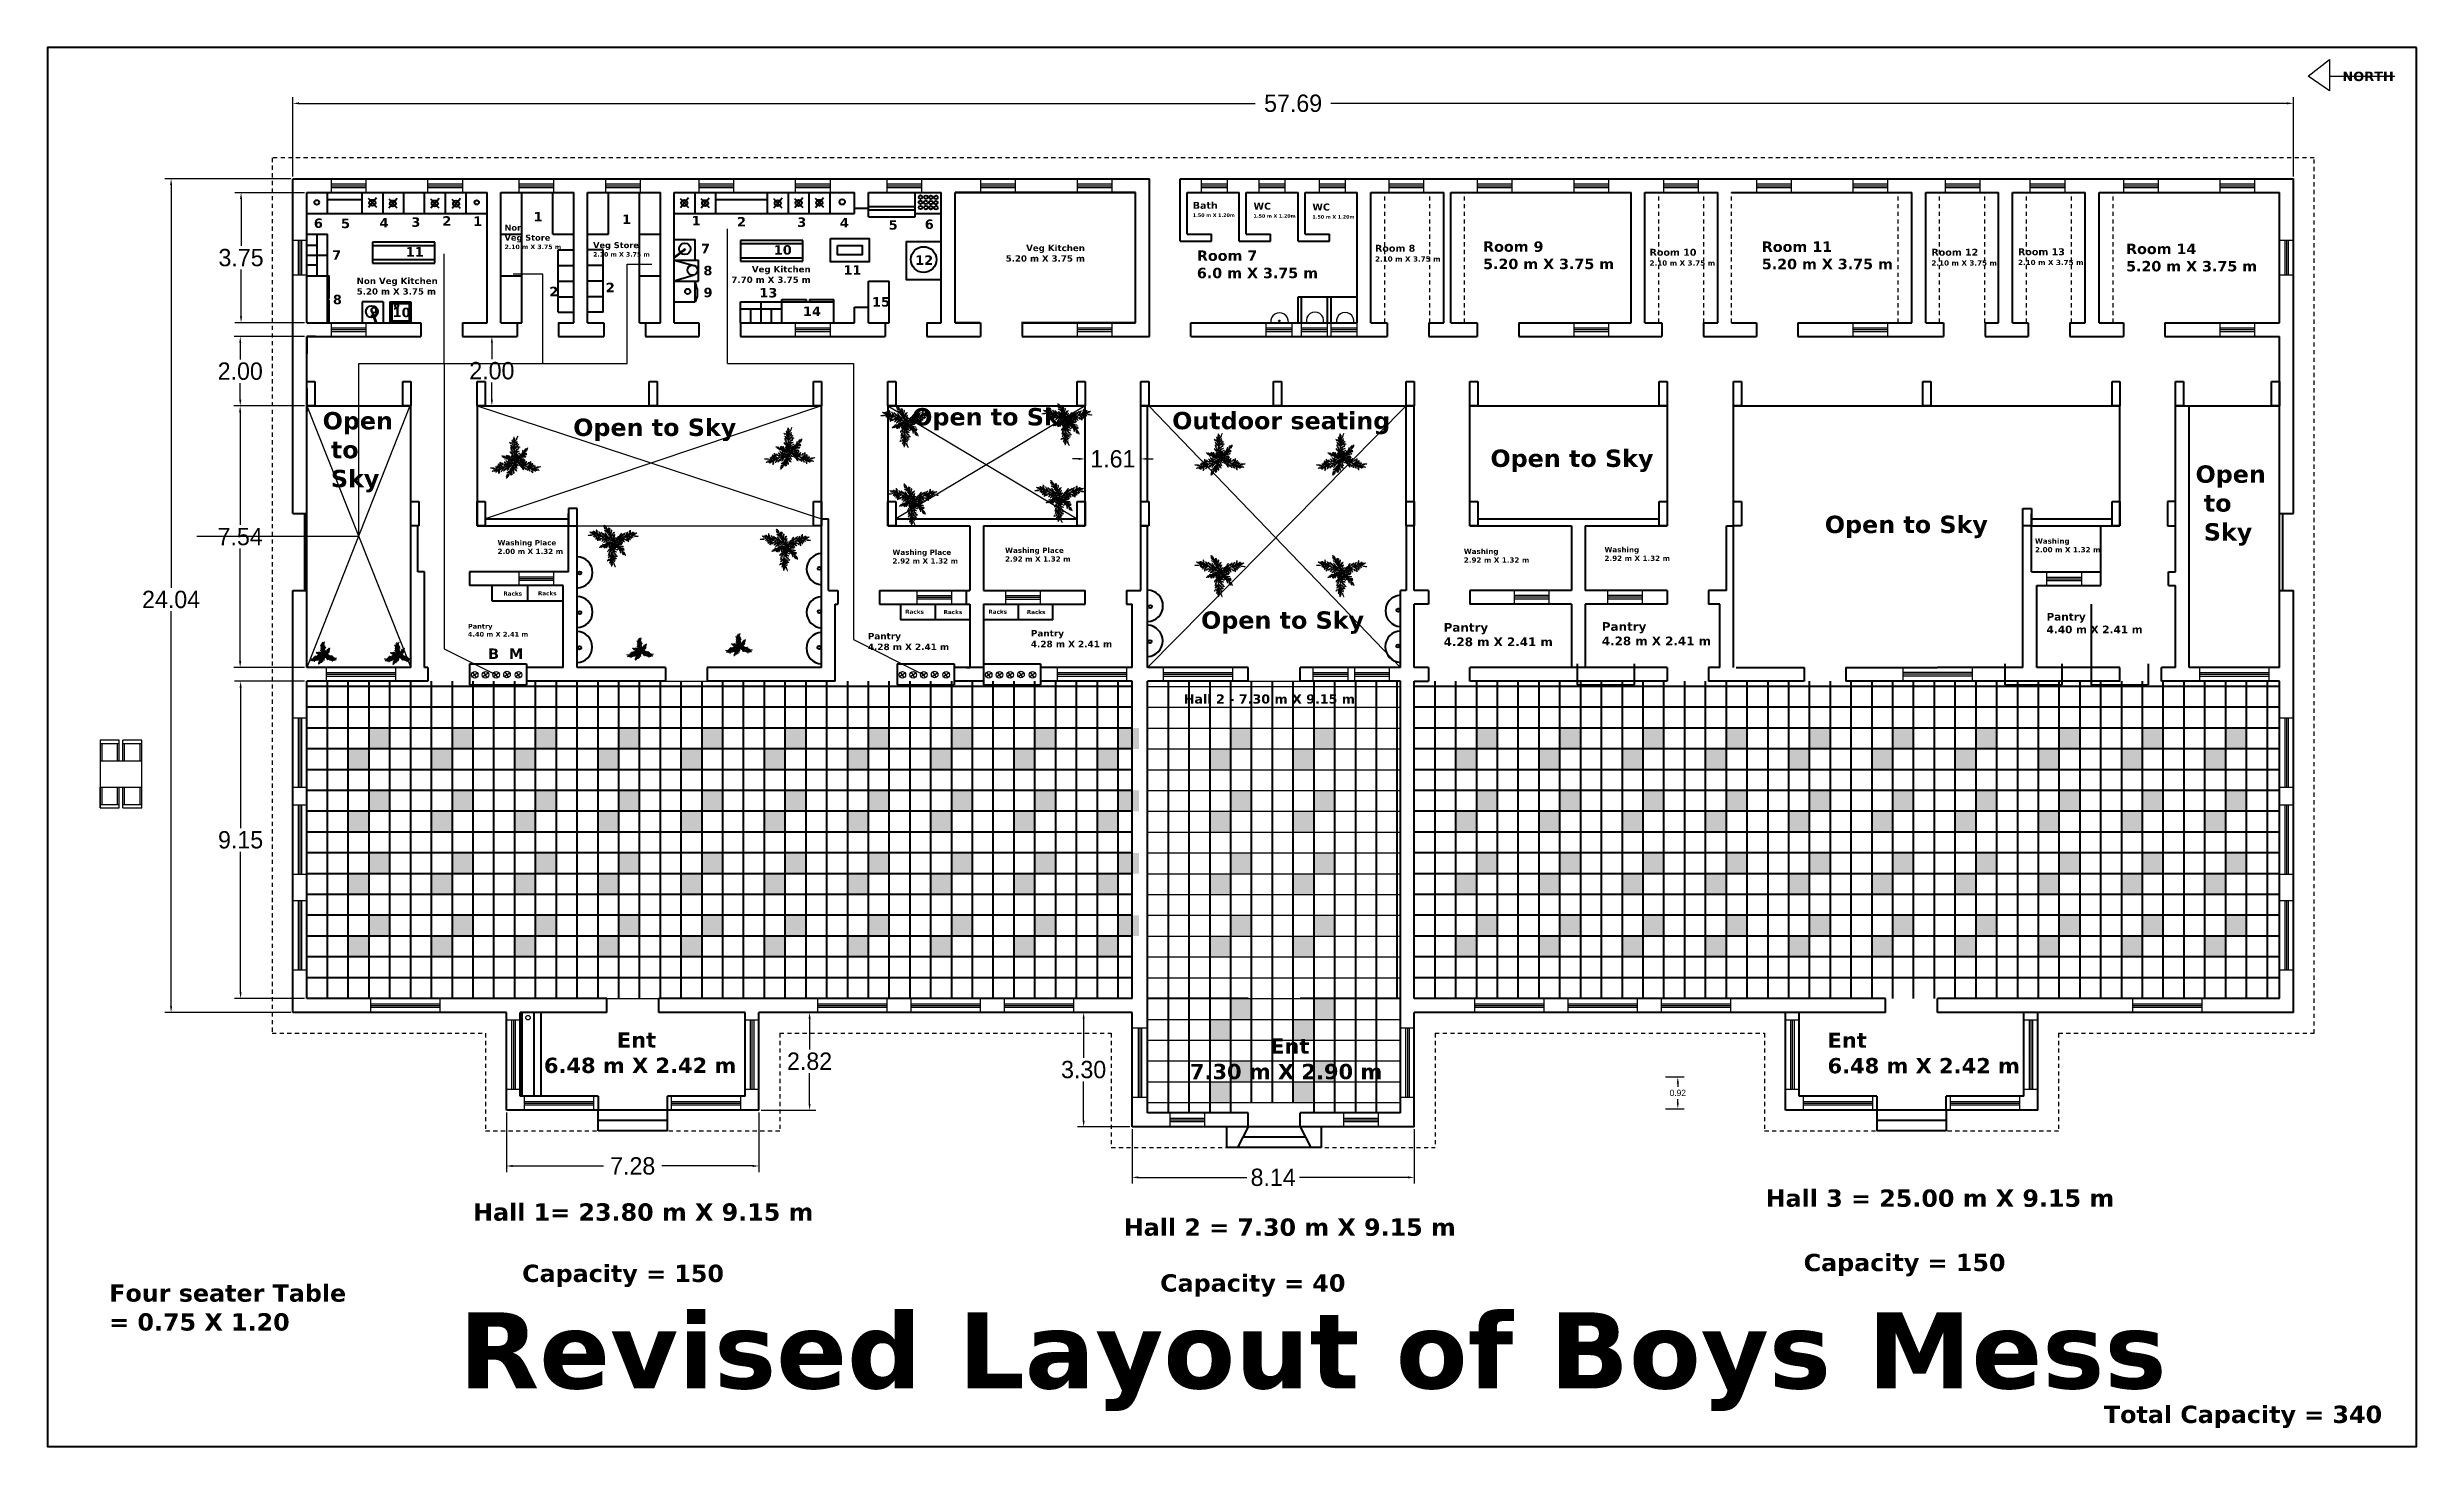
# Model space of a CAD drawing. Header units: inches. Extents: x 23 to 232, y -46 to 52.
# Drawn here: x 69.9 to 138.2, y -45.8 to -5.5 of the extents above; entities that cross this region are included whole.
import ezdxf

# ---------------------------------------------------------------- set-up
doc = ezdxf.new("R2010")
doc.units = ezdxf.units.IN
doc.header["$MEASUREMENT"] = 0
doc.linetypes.add('ACAD_ISO02W100', pattern=[15, 12, -3])
doc.layers.add('landscape', color=84, linetype='Continuous', lineweight=13)
doc.dimstyles.get("Standard").update_dxf_attribs({"dimtxt": 0.18, "dimasz": 0.18, "dimexe": 0.18, "dimexo": 0.0625, "dimgap": 0.09, "dimtad": 0, "dimtih": 1, "dimtoh": 1, "dimdec": 4, "dimzin": 0, "dimdsep": 46, "dimtxsty": 'Standard', "dimcen": 0.09, "dimadec": 0, "dimazin": 0, "dimtfac": 1, "dimtdec": 4, "dimtofl": 0, "dimtmove": 0, "dimatfit": 3, "dimfxl": 1, "dimtolj": 1, "dimtzin": 0, "dimarcsym": 0})

msp = doc.modelspace()

# ---------------------------------------------------------------- texts
for s, insert, char_height, width, attachment_point in [('{\\fVerdana|b1|i0|c0|p34;NORTH}', (136.05333, -6.17439), 0.2715054, 1.6189943, 1), ('{\\fVerdana|b1|i0|c0|p34;1}', (83.89183, -10.22316), 0.2715054, 0.4973482, 1), ('{\\fVerdana|b1|i0|c0|p34;Bath\\P\\H0.5x;1.50 m X 1.20m}', (102.90119, -9.93005), 0.2, 4.211625, 1), ('{\\fVerdana|b1|i0|c0|p34;WC\\P\\H0.5x;1.50 m X 1.20m}', (104.65283, -9.95314), 0.2, 4.211625, 1), ('{\\fVerdana|b1|i0|c0|p34;WC\\P\\H0.5x;1.50 m X 1.20m}', (106.3503, -9.97809), 0.2, 4.211625, 1), ('{\\fVerdana|b1|i0|c0|p34;6}', (77.55494, -10.40833), 0.2715054, 0.4973482, 1), ('{\\fVerdana|b1|i0|c0|p34;5}', (78.33911, -10.41497), 0.2715054, 0.4973482, 1), ('{\\fVerdana|b1|i0|c0|p34;4}', (79.44852, -10.39575), 0.2715054, 0.4973482, 1), ('{\\fVerdana|b1|i0|c0|p34;3}', (80.36551, -10.37716), 0.2715054, 0.4973482, 1), ('{\\fVerdana|b1|i0|c0|p34;2}', (81.25978, -10.34306), 0.2715054, 0.4973482, 1), ('{\\fVerdana|b1|i0|c0|p34;1}', (82.14928, -10.35033), 0.2715054, 0.4973482, 1), ('{\\fVerdana|b1|i0|c0|p34;1}', (86.44367, -10.29479), 0.2715054, 0.4973482, 1), ('{\\fVerdana|b1|i0|c0|p34;1}', (88.45103, -10.33403), 0.2715054, 0.4973482, 1), ('{\\fVerdana|b1|i0|c0|p34;2}', (89.75735, -10.36666), 0.2715054, 0.4973482, 1), ('{\\fVerdana|b1|i0|c0|p34;3}', (91.49475, -10.37971), 0.2715054, 0.4973482, 1), ('{\\fVerdana|b1|i0|c0|p34;4}', (92.72265, -10.39439), 0.2715054, 0.4973482, 1), ('{\\fVerdana|b1|i0|c0|p34;5}', (94.13047, -10.45901), 0.2715054, 0.4973482, 1), ('{\\fVerdana|b1|i0|c0|p34;6}', (95.17208, -10.43809), 0.2715054, 0.4973482, 1), ('{\\fVerdana|b1|i0|c0|p34;7}', (78.08355, -11.32221), 0.2715054, 0.4973482, 1), ('{\\fVerdana|b1|i0|c0|p34;11}', (80.20496, -11.23419), 0.2715054, 0.4973482, 1), ('{\\fVerdana|b1|i0|c0|p34;7}', (88.71857, -11.13781), 0.2715054, 0.4973482, 1), ('{\\fVerdana|b1|i0|c0|p34;10}', (90.81856, -11.17852), 0.2715054, 0.4973482, 1), ('{\\fVerdana|b1|i0|c0|p34;12}', (94.8953, -11.47366), 0.2715054, 0.4973482, 1), ('{\\fVerdana|b1|i0|c0|p34;Veg Kitchen\\P5.20 m X 3.75 m}', (99.78949, -11.16751), 0.1814051, 2.5467002, 3), ('{\\fVerdana|b1|i0|c0|p34;Room 7\\P6.0 m X 3.75 m}', (103.01991, -11.32955), 0.3, 4.211625, 1), ('{\\fVerdana|b1|i0|c0|p34;Room 8\\P\\H0.75x;2.10 m X 3.75 m}', (108.15655, -11.16707), 0.2, 4.211625, 1), ('{\\fVerdana|b1|i0|c0|p34;Room 9\\P5.20 m X 3.75 m}', (111.2728, -11.06826), 0.3, 4.211625, 1), ('{\\fVerdana|b1|i0|c0|p34;Room 10\\P\\H0.75x;2.10 m X 3.75 m}', (116.07371, -11.28303), 0.2, 4.211625, 1), ('{\\fVerdana|b1|i0|c0|p34;Room 11\\P5.20 m X 3.75 m}', (119.31058, -11.07078), 0.3, 4.211625, 1), ('{\\fVerdana|b1|i0|c0|p34;Room 12\\P\\H0.75x;2.10 m X 3.75 m}', (124.20185, -11.28231), 0.2, 4.211625, 1), ('{\\fVerdana|b1|i0|c0|p34;Room 13\\P\\H0.75x;2.10 m X 3.75 m}', (126.6975, -11.26797), 0.2, 4.211625, 1), ('{\\fVerdana|b1|i0|c0|p34;Room 14\\P5.20 m X 3.75 m}', (129.81513, -11.13334), 0.3, 4.211625, 1), ('{\\fVerdana|b1|i0|c0|p34;2}', (85.97276, -12.26245), 0.2715054, 0.4973482, 1), ('{\\fVerdana|b1|i0|c0|p34;8}', (88.78775, -11.77477), 0.2715054, 0.4973482, 1), ('{\\fVerdana|b1|i0|c0|p34;11}', (92.82589, -11.759), 0.2715054, 0.4973482, 1), ('{\\fVerdana|b1|i0|c0|p34;8}', (78.10326, -12.60984), 0.2715054, 0.4973482, 1), ('{\\fVerdana|b1|i0|c0|p34;9}', (79.15966, -12.96608), 0.2715054, 0.4973482, 1), ('{\\fVerdana|b1|i0|c0|p34;10}', (79.82492, -12.98101), 0.2715054, 0.4973482, 1), ('{\\fVerdana|b1|i0|c0|p34;2}', (84.34844, -12.37746), 0.2715054, 0.4973482, 1), ('{\\fVerdana|b1|i0|c0|p34;9}', (88.79216, -12.40584), 0.2715054, 0.4973482, 1), ('{\\fVerdana|b1|i0|c0|p34;13}', (90.4008, -12.41326), 0.2715054, 0.4973482, 1), ('{\\fVerdana|b1|i0|c0|p34;14}', (91.65875, -12.94709), 0.2715054, 0.4973482, 1), ('{\\fVerdana|b1|i0|c0|p34;15}', (93.65004, -12.67744), 0.2715054, 0.4973482, 1), ('{\\fVerdana|b1|i0|c0|p34;Open\\P to\\P Sky}', (77.80766, -15.98986), 0.5, 7.2219001, 1), ('{\\fVerdana|b1|i0|c0|p34;Open to Sky}', (85.03382, -16.17969), 0.5, 7.2219001, 1), ('{\\fVerdana|b1|i0|c0|p34;Open to Sky}', (94.81045, -15.87585), 0.5, 7.2219001, 1), ('{\\fVerdana|b1|i0|c0|p34;Outdoor seating}', (102.3069, -15.98548), 0.5, 7.2219001, 1), ('{\\fVerdana|b1|i0|c0|p34;Open to Sky}', (111.48467, -17.07229), 0.5, 7.2219001, 1), ('{\\fVerdana|b1|i0|c0|p34;Open\\P to\\P Sky}', (131.81791, -17.52876), 0.5, 7.2219001, 1), ('{\\fVerdana|b1|i0|c0|p34;Open to Sky}', (121.12749, -18.97946), 0.5, 7.2219001, 1), ('{\\fVerdana|b1|i0|c0|p34;Washing Place\\P2.00 m X 1.32 m}', (82.85234, -19.68325), 0.15, 4.211625, 1), ('{\\fVerdana|b1|i0|c0|p34;Washing\\P2.00 m X 1.32 m}', (127.1871, -19.63539), 0.15, 4.211625, 1), ('{\\fVerdana|b1|i0|c0|p34;Washing Place\\P2.92 m X 1.32 m}', (94.24145, -19.95812), 0.15, 4.211625, 1), ('{\\fVerdana|b1|i0|c0|p34;Washing Place\\P2.92 m X 1.32 m}', (97.48849, -19.90169), 0.15, 4.211625, 1), ('{\\fVerdana|b1|i0|c0|p34;Washing\\P2.92 m X 1.32 m}', (110.71707, -19.93237), 0.15, 4.211625, 1), ('{\\fVerdana|b1|i0|c0|p34;Washing\\P2.92 m X 1.32 m}', (114.77403, -19.8831), 0.15, 4.211625, 1), ('{\\fVerdana|b1|i0|c0|p34;Racks}', (83.0197, -21.16506), 0.1188068, 0.7203121, 1), ('{\\fVerdana|b1|i0|c0|p34;Racks}', (84.01634, -21.15824), 0.1188068, 0.7203121, 1), ('{\\fVerdana|b1|i0|c0|p34;Racks}', (94.60725, -21.69053), 0.1188068, 0.7203121, 1), ('{\\fVerdana|b1|i0|c0|p34;Racks}', (95.71537, -21.69824), 0.1188068, 0.7203121, 1), ('{\\fVerdana|b1|i0|c0|p34;Racks}', (97.00725, -21.69053), 0.1188068, 0.7203121, 1), ('{\\fVerdana|b1|i0|c0|p34;Racks}', (98.11537, -21.69824), 0.1188068, 0.7203121, 1), ('{\\fVerdana|b1|i0|c0|p34;Open to Sky}', (103.13941, -21.73841), 0.5, 7.2219001, 1), ('{\\fVerdana|b1|i0|c0|p34;Pantry\\P4.40 m X 2.41 m}', (127.52118, -21.78257), 0.22, 4.211625, 1), ('{\\fVerdana|b1|i0|c0|p34;Pantry\\P4.40 m X 2.41 m}', (81.99701, -22.09945), 0.1382023, 2.6457105, 1), ('{\\fVerdana|b1|i0|c0|p34;Pantry\\P4.28 m X 2.41 m}', (93.52978, -22.35863), 0.1861907, 3.1366616, 1), ('{\\fVerdana|b1|i0|c0|p34;Pantry\\P4.28 m X 2.41 m}', (98.23181, -22.27588), 0.1861907, 3.1366616, 1), ('{\\fVerdana|b1|i0|c0|p34;Pantry\\P4.28 m X 2.41 m}', (110.13541, -22.07463), 0.25, 4.211625, 1), ('{\\fVerdana|b1|i0|c0|p34;Pantry\\P4.28 m X 2.41 m}', (114.69633, -22.04972), 0.25, 4.211625, 1), ('{\\fVerdana|b1|i0|c0|p34;B  M}', (82.58058, -22.8092), 0.3, 1.0649866, 1), ('{\\fVerdana|b1|i0|c0|p34;Hall 2 - 7.30 m X 9.15 m}', (102.64351, -24.13197), 0.2657692, 5.0776714, 1), ('{\\fVerdana|b1|i0|c0|p34;          Ent\\P6.48 m X 2.42 m}', (84.18948, -33.87581), 0.4403425, 6.3602195, 1), ('{\\fVerdana|b1|i0|c0|p34;           Ent\\P7.30 m X 2.90 m}', (102.81812, -34.05476), 0.4403425, 6.3602195, 1), ('{\\fVerdana|b1|i0|c0|p34;Ent\\P6.48 m X 2.42 m}', (121.20566, -33.88488), 0.4403425, 6.3602195, 1), ('{\\fVerdana|b1|i0|c0|p34;Hall 1= 23.80 m X 9.15 m}', (82.14807, -38.80955), 0.5, 10.1675675, 1), ('{\\fVerdana|b1|i0|c0|p34;Hall 3 = 25.00 m X 9.15 m}', (119.42146, -38.41005), 0.5, 10.6198648, 1), ('{\\fVerdana|b1|i0|c0|p34;Hall 2 = 7.30 m X 9.15 m}', (100.91155, -39.24566), 0.5, 11.2987857, 1), ('{\\fVerdana|b1|i0|c0|p34; Capacity = 150}', (120.27785, -40.26539), 0.5, 13.667655, 1), ('{\\fVerdana|b1|i0|c0|p34; Capacity = 150}', (83.3219, -40.57869), 0.5, 13.667655, 1), ('{\\fVerdana|b1|i0|c0|p34; Capacity = 40}', (101.72156, -40.85492), 0.5, 13.667655, 1), ('{\\fVerdana|b1|i0|c0|p34;Four seater Table \\P= 0.75 X 1.20}', (71.6536, -41.14536), 0.5, 13.667655, 1), ('{\\fVerdana|b1|i0|c0|p34; Total Capacity = 340}', (128.9363, -44.64393), 0.5, 13.667655, 1)]:
    msp.add_mtext(s, dxfattribs=dict(insert=insert, char_height=char_height, width=width, attachment_point=attachment_point))
at = {"color": 1, "lineweight": 40}
for s, insert, char_height, width, attachment_point in [('{\\fVerdana|b1|i0|c0|p34;Non\\PVeg Store\\P\\H0.75x;2.10 m X 3.75 m}', (83.05291, -10.58591), 0.1728814, 3.6405587, 1), ('{\\fVerdana|b1|i0|c0|p34;Veg Store\\P\\H0.75x;2.10 m X 3.75 m}', (85.60793, -11.09022), 0.1728814, 3.6405587, 1), ('{\\fVerdana|b1|i0|c0|p34;Non Veg Kitchen\\P5.20 m X 3.75 m}', (78.79009, -12.11793), 0.1814051, 2.5467002, 1), ('{\\fVerdana|b1|i0|c0|p34;Veg Kitchen\\P7.70 m X 3.75 m}', (91.88072, -11.78091), 0.1814051, 2.5467002, 3)]:
    msp.add_mtext(s, dxfattribs=dict(at, insert=insert, char_height=char_height, width=width, attachment_point=attachment_point))
at = {"color": 1, "insert": (81.73503, -41.95154), "char_height": 2.1961623, "width": 48.727695, "attachment_point": 1}
msp.add_mtext('{\\fVerdana|b1|i0|c0|p34;Revised Layout of Boys Mess}', dxfattribs=at)

# ---------------------------------------------------------------- blocks, each defined once
blk = doc.blocks.new('supari')
at = {"layer": 'landscape', "color": 52}
for p, q in [((-31.1, 14.5), (-32.4, 14.5)), ((-32.4, 14.5), (-30.9, 13.7)), ((-29.5, 13.5), (-31.1, 14.5)), ((-30.9, 13.7), (-29.9, 12.3)), ((-29.9, 19.5), (-30.6, 19.6)), ((-30.6, 19.6), (-28.9, 17)), ((-29, 18.5), (-29.9, 19.5)), ((-29.9, 12.3), (-27.8, 12)), ((-29, 9.9), (-29.7, 10.6)), ((-29.7, 10.6), (-27.3, 10.4)), ((-28.1, 12.8), (-29.5, 13.5)), ((-27.7, 17), (-29, 18.5)), ((-27.3, 9.7), (-29, 9.9)), ((-28.9, 17), (-27.5, 15.8)), ((-26.6, 12.6), (-28.1, 12.8)), ((-27.8, 12), (-26.8, 11.5)), ((-26.8, 16.2), (-27.7, 17)), ((-27.5, 15.8), (-26.8, 14.8)), ((-27.3, 10.4), (-25.7, 10.5)), ((-24.8, 9.9), (-27.3, 9.7)), ((-26.2, 14.3), (-26.8, 16.2)), ((-26.8, 14.8), (-26.6, 13.8)), ((-26.8, 11.5), (-25.8, 12)), ((-26.6, 13.8), (-26, 12.2)), ((-25.2, 11.6), (-26.2, 14.3)), ((-25.8, 12), (-25.8, 12)), ((-25.7, 10.5), (-24.7, 10.2)), ((-22.3, 9.7), (-24.8, 9.9)), ((-24.5, 13.2), (-24.7, 12.3)), ((-24.7, 12.3), (-24.5, 11.6)), ((-24.7, 10.2), (-23.1, 10.2)), ((-24.2, 14.2), (-24.5, 13.2)), ((-24.5, 11.6), (-24.1, 10.8)), ((-24.1, 15.7), (-24.2, 14.2)), ((-23.8, 14.6), (-24.1, 15.7)), ((-24.1, 12), (-23.8, 13.1)), ((-23.7, 10.5), (-24.1, 12)), ((-23.8, 13.1), (-23.8, 14.6)), ((-21.8, 15.2), (-22.4, 13.8)), ((-22.4, 13.8), (-22.4, 12.3)), ((-22.4, 12.3), (-21.8, 10.3)), ((-21.7, 14.6), (-21.8, 15.2)), ((-21.8, 13.3), (-21.7, 14.6)), ((-21.4, 11.6), (-21.8, 13.3)), ((-21.8, 10.3), (-21.3, 9.1)), ((-21.4, 9.9), (-21.4, 11.6)), ((-20.6, 9.9), (-20.5, 12.7)), ((-20.5, 12.7), (-19.9, 14.1)), ((-19.9, 14.1), (-19.5, 15.2)), ((-18.7, 11.2), (-19.6, 9.9)), ((-19.5, 15.2), (-18.6, 15.6)), ((-18.6, 15.6), (-19.1, 13.5)), ((-19.1, 13.5), (-18.7, 11.2)), ((-17.8, 12.3), (-18.3, 10.8)), ((-18.3, 10.8), (-17.9, 9.8)), ((-17.5, 13.6), (-17.8, 12.3)), ((-16.2, 14.8), (-17.5, 13.6)), ((-17.1, 10.1), (-16.4, 12.8)), ((-16.4, 12.8), (-15.3, 14)), ((-15.4, 15.5), (-16.2, 14.8)), ((-15.3, 14), (-15.4, 15.5)), ((-14.9, 11.5), (-15.1, 10.2)), ((-14.8, 13), (-14.9, 11.5)), ((-13.7, 11.7), (-14.8, 13)), ((-14.8, 13), (-14.8, 13)), ((-14, 10.6), (-13.7, 11.7)), ((-10.5, 10.3), (-11, 11.6)), ((-11, 11.6), (-11, 11.6)), ((-10.7, 7.3), (-10.5, 10.3)), ((-10.3, 5.2), (-10.7, 7.3)), ((-8.9, 6.1), (-9.3, 7.1)), ((-9.3, 7.1), (-9.2, 5.2)), ((-8.2, 4.9), (-8.9, 6.1)), ((-8.1, 11.2), (-8.6, 7.3)), ((-8.6, 7.3), (-7.5, 5.1)), ((-7.7, 9.9), (-8.1, 11.2)), ((-7.7, 8.7), (-7.7, 9.9)), ((-7.7, 7.2), (-7.7, 8.7)), ((-6.5, 5.5), (-7.7, 7.2)), ((-7.1, 12.9), (-7.5, 13.8)), ((-7.5, 13.8), (-5.9, 13.2)), ((-6, 12.7), (-7.1, 12.9)), ((-6.3, 7.7), (-4.8, 9.5)), ((-5.5, 11.5), (-6, 12.7)), ((-5.9, 13.2), (-5, 12.1)), ((-4.9, 13.2), (-5.2, 13.2)), ((-5.2, 13.2), (-5.1, 12.9)), ((-4.7, 13.9), (-5.1, 14.6)), ((-5.1, 12.9), (-4.6, 12.4)), ((-4.6, 9.3), (-4.8, 10.4)), ((4.7, 14.8), (4.4, 12.7)), ((5.5, 15.7), (4.7, 14.8)), ((5.1, 14.3), (5.5, 15.7)), ((5.8, 12), (5.1, 14.3)), ((7.8, 15.8), (6.6, 12.3)), ((9.2, 17.6), (7.8, 15.8)), ((9, 14.4), (9.8, 16.8)), ((10.1, 12.5), (13.1, 13.1)), ((10.6, 13), (11.6, 15.2)), ((11.6, 15.2), (11.3, 17)), ((12.1, 15.7), (11.5, 13.8)), ((13.1, 13.9), (11.5, 13.8)), ((12.7, 16.9), (12.1, 15.7)), ((12.6, 17.8), (12.7, 16.9)), ((14.3, 24.2), (14.4, 25)), ((18.6, 24.3), (19.5, 24.8)), ((22.8, 24.9), (21.2, 24.4)), ((24.1, 26.1), (22.8, 24.9)), ((23.7, 24.8), (24.1, 26.1)), ((-25.1, -6.6), (-25.5, -6.2)), ((-25.5, -6.2), (-23.8, -6.3)), ((-23.9, -7), (-25.1, -6.6)), ((-22.3, -6.7), (-23.9, -7)), ((-22.6, -4.2), (-23.8, -4.7)), ((-23.8, -4.7), (-22.6, -5)), ((-23.8, -6.3), (-22.3, -6.3)), ((-21.3, -3.8), (-22.6, -4.2)), ((-22.6, -5), (-21.3, -4.5)), ((-22.3, -6.3), (-21.4, -6.1)), ((-21.6, -7.3), (-22.3, -6.7)), ((-20.5, -6.6), (-21.6, -7.3)), ((-21.4, -6.1), (-21.1, -6.2)), ((-19.6, -4.1), (-21.3, -3.8)), ((-21.3, -4.5), (-19.7, -4.9)), ((-21.1, -6.2), (-20.6, -5.9)), ((-20.6, -5.9), (-19.6, -5.6)), ((-19.4, -6), (-20.5, -6.6)), ((-19.7, -4.9), (-19.1, -5.1)), ((0, -16.6), (-0.4, -15.5)), ((0.2, -15.2), (0, -16.6)), ((3, -19.7), (2.2, -17.5)), ((3.8, -19.1), (2.9, -21)), ((2.9, -21), (3, -19.7)), ((3.8, -16.6), (3.8, -19.1)), ((11.5, -11.1), (9.7, -11.4)), ((13.3, -19.2), (11, -18.8)), ((13.4, -17.6), (12.1, -17.9)), ((12.5, -20.6), (13.9, -20.1)), ((12.6, -16.5), (13.9, -15.5)), ((13.1, -21.9), (14.4, -21.8)), ((15.4, -18.8), (13.3, -19.2)), ((14.6, -16.3), (13.4, -17.6)), ((15, -21.9), (13.6, -22.5)), ((13.9, -15.5), (15.4, -15.5)), ((13.9, -20.1), (15, -19.7)), ((14.4, -21.8), (15, -21.9)), ((15.4, -15.5), (14.6, -16.3)), ((15, -19.7), (15.4, -18.8))]:
    blk.add_line(p, q, dxfattribs=at)
at = {"layer": 'landscape', "color": 42}
for p, q in [((-28.3, 5.6), (-26.8, 7.3)), ((-27.5, 5.8), (-28.3, 5.6)), ((-25.6, 6.2), (-27.5, 5.8)), ((-23.6, 4.9), (-23.6, 5.4)), ((-21.6, 5), (-23.6, 4.9)), ((-6.2, 18.9), (-7, 19.6)), ((-6.9, 17.2), (-6.6, 16.1)), ((-6.6, 18.5), (-5.9, 17.6)), ((-5.7, 17.7), (-6.2, 18.9)), ((-5.9, 17.6), (-5.7, 16.9)), ((-5, 17.5), (-5.7, 17.7)), ((-5.7, 16.9), (-5.4, 16.7)), ((-5.4, 16.7), (-5.4, 16.3)), ((-4.9, 16.5), (-5, 17.5)), ((1, 5.5), (0.8, 4.5)), ((0.9, 2.9), (1.6, 4.3)), ((3.7, 0.4), (4.9, 1.2)), ((4.8, 0), (4.1, -0.2)), ((5.3, 0.4), (4.8, 0)), ((4.9, 1.2), (5.8, 1.3)), ((7.1, 0.7), (5.3, 0.4)), ((5.8, 1.3), (6.9, 1.5)), ((6.9, 1.5), (7.9, 1.4)), ((7.1, 2.1), (10.5, 1.6)), ((7.9, 1.4), (8.5, 1.1)), ((9.3, 3.5), (10.5, 1.6)), ((10.1, 1.4), (11.3, 1.3)), ((18.5, 12.2), (17.3, 12.9)), ((17.3, 11.4), (18.2, 10.1)), ((18.2, 10.1), (19.6, 9.6)), ((19.2, 10.6), (18.5, 12.2)), ((20.7, 12.7), (18.9, 13.8)), ((19.6, 9.6), (19.2, 10.6)), ((20.6, 13.7), (20.7, 12.7)), ((-15.6, -9), (-16.7, -9.2)), ((-12.4, -9.4), (-13.6, -9.3)), ((-8.2, -10.4), (-9, -8.4)), ((-7.2, -8.1), (-8.2, -10.4)), ((-8.2, -10.4), (-8.2, -10.4)), ((-4.6, -1.3), (-3.9, -1.3)), ((-3.9, -1.3), (-2.5, -1)), ((-2.3, -0.4), (-3.7, -0.7)), ((-3, -2.6), (-2.8, -2)), ((-2.8, -2), (-2.4, -1.3)), ((-1.8, -1), (-2.6, -2.2)), ((-2.5, -1), (-1.8, -1)), ((-1, -0.6), (-2.3, -0.4)), ((-1.3, -2.7), (-1.2, -2)), ((-1, -1), (-1.2, -0.7)), ((-1.2, -2), (-1, -1)), ((-0.7, -0.4), (-0.8, -2.2)), ((4.2, -0.9), (6.5, -0.3)), ((5.4, -28.4), (7, -26.9)), ((5.6, -27.5), (5.4, -28.4)), ((5.9, -25.6), (5.6, -27.5)), ((7, -26.9), (8.3, -25.8)), ((9.4, -27.4), (9.6, -29.1)), ((9.6, -29.1), (10.3, -29.8)), ((10.1, -27.4), (10.3, -25.8)), ((10.3, -29.8), (10.1, -27.4))]:
    blk.add_line(p, q, dxfattribs=at)
at = {"layer": 'landscape'}
for p, q in [((-26.8, 7.3), (-25.7, 8.6)), ((-25.7, 8.6), (-23.9, 8.6)), ((-25, 7.6), (-25.6, 6.2)), ((-23.7, 7.9), (-25, 7.6)), ((-23.9, 8.6), (-22.6, 8.6)), ((-21.4, 8), (-23.7, 7.9)), ((-23.6, 5.4), (-20.9, 6.2)), ((-22.6, 8.6), (-20.6, 8.6)), ((-19.7, 5.3), (-21.6, 5)), ((-20.9, 8.8), (-21.4, 9.9)), ((-19.8, 8.1), (-21.4, 8)), ((-20.9, 6.2), (-20.1, 6.6)), ((-19.1, 4), (-20.9, 3.1)), ((-20.9, 3.1), (-19.6, 3.1)), ((-20.1, 8.3), (-20.6, 9.9)), ((-20.1, 6.6), (-18.7, 6.5)), ((-18.1, 6.1), (-19.7, 5.3)), ((-19.6, 9.9), (-19.5, 8.2)), ((-19.5, 8.2), (-19.6, 8)), ((-19.6, 3.1), (-17.5, 2.4)), ((-16.5, 4), (-19.1, 4)), ((-18.7, 6.5), (-16.8, 6.5)), ((-17.9, 9.8), (-18.4, 8.7)), ((-18.4, 8.7), (-17.4, 8)), ((-15.7, 5.9), (-18.1, 6.1)), ((-17.5, 2.4), (-13.8, 2.4)), ((-17.4, 8), (-16.8, 6.5)), ((-16.6, 8.2), (-17.1, 10.1)), ((-15, 5.6), (-16.6, 8.2)), ((-15.2, 0.3), (-16.6, 0.2)), ((-16.6, 0.2), (-15.5, -0.2)), ((-13.2, 3.2), (-16.5, 4)), ((-15.5, -0.2), (-13.4, 0.2)), ((-13.2, 1.6), (-15.2, 0.3)), ((-15.1, 10.2), (-14, 8.4)), ((-14, 8.4), (-14.3, 7.1)), ((-14.3, 7.1), (-14.1, 6.1)), ((-14.1, 6.1), (-13.6, 4.9)), ((-12.5, 8), (-14, 10.6)), ((-13.8, 2.4), (-10.1, 1.7)), ((-13.4, 0.2), (-11.2, 0.8)), ((-13.2, 6.2), (-12.5, 8)), ((-13, 4.6), (-13.2, 6.2)), ((-10.1, 3.4), (-13.2, 3.2)), ((-10.1, 1.7), (-13.2, 1.6)), ((-11.4, 9.8), (-11.7, 8.9)), ((-11.7, 8.9), (-11.4, 6.6)), ((-11, 11.6), (-11.4, 9.8)), ((-11.4, 6.6), (-11.3, 5.2)), ((-11.3, 5.2), (-10.7, 4.1)), ((-11.2, 0.8), (-8.6, 0.4)), ((-10.7, 4.1), (-9.8, 3.2)), ((-9.3, 3), (-10.3, 5.2)), ((-10.1, 1.7), (-8.9, 2.9)), ((-7.7, 1.1), (-10.1, 1.7)), ((-9.2, 5.2), (-8.8, 4.4)), ((-8.8, 4.4), (-9, 3.6)), ((-9, 3.6), (-8.2, 2.6)), ((-8.6, 0.4), (-7.3, 0.5)), ((-8.5, 3.7), (-8.2, 4.9)), ((-7.7, 2.4), (-8.5, 3.7)), ((-6.1, 1.9), (-7.7, 1.1)), ((-7.4, 16.8), (-7.6, 17.8)), ((-7.6, 17.8), (-6.9, 17.2)), ((-7.5, 5.1), (-7, 3.2)), ((-7, 19.6), (-7.4, 19.6)), ((-7.4, 19.6), (-6.6, 18.5)), ((-7.1, 15.8), (-7.4, 16.8)), ((-7.3, 0.5), (-6.1, 1)), ((-6.1, 14.8), (-7.1, 15.8)), ((-7, 3.2), (-4.6, 1.3)), ((-6.6, 16.1), (-5.7, 15.2)), ((-5.7, 3.4), (-6.5, 5.5)), ((-4.8, 3.6), (-6.3, 7.7)), ((-5.1, 14.6), (-6.1, 14.8)), ((-6.1, 1), (-5.3, 1.6)), ((-5.7, 15.2), (-5.2, 14.9)), ((-3.9, 1.1), (-5.7, 3.4)), ((-4.4, 10.8), (-5.5, 11.5)), ((-5.4, 16.3), (-5.2, 15.5)), ((-5.2, 14.9), (-4.8, 14.6)), ((-5, 12.1), (-3.7, 11.4)), ((-4.8, 15.5), (-4.9, 16.5)), ((-2.7, 11.1), (-4.9, 13.2)), ((-4.6, 14.6), (-4.8, 15.5)), ((-4.8, 14.6), (-4.5, 14.4)), ((-4.8, 10.4), (-4.4, 9.8)), ((-4.2, 6.1), (-4.8, 9.5)), ((-3, 0.8), (-4.8, 3.6)), ((-4, 13.5), (-4.7, 13.9)), ((-4.6, 12.4), (-4.1, 12)), ((-3.8, 8.3), (-4.6, 9.3)), ((-3.3, 10.1), (-4.4, 10.8)), ((-4.4, 9.8), (-3.1, 8.8)), ((-2, 0.5), (-4.2, 6.1)), ((-4.1, 12), (-4, 11.8)), ((-4, 11.8), (-3.4, 11.4)), ((-3.5, 7.4), (-3.8, 8.3)), ((-3.6, 14.4), (-3.7, 13.7)), ((-3.7, 13.7), (-3.5, 13)), ((-3.7, 11.4), (-3, 10.2)), ((-3, 15.2), (-3.6, 14.4)), ((-3.5, 13), (-3.2, 12.2)), ((-2.6, 6.5), (-3.5, 7.4)), ((-3.4, 13.2), (-3.2, 14.2)), ((-2.8, 12.3), (-3.4, 13.2)), ((-3.4, 11.4), (-3.1, 11.1)), ((-2.4, 8.9), (-3.3, 10.1)), ((-3.2, 14.2), (-2.5, 14.8)), ((-3.2, 12.2), (-3.2, 12.2)), ((-3.1, 11.1), (-2.8, 11)), ((-3.1, 8.8), (-2.6, 7.8)), ((-2.3, 15.7), (-3, 15.2)), ((-3, 10.2), (-2.1, 9)), ((-3, 5.7), (-2.9, 6.2)), ((-2.9, 4.9), (-3, 5.7)), ((-2.9, 11.5), (-2.8, 12.3)), ((-2.9, 6.2), (-2.3, 5.2)), ((-2.4, 4.1), (-2.9, 4.9)), ((-2.8, 11), (-2.7, 11.1)), ((-2.6, 7.8), (-1.9, 6.9)), ((-1.4, 5.1), (-2.6, 6.5)), ((-2.5, 14.8), (-2.3, 15.7)), ((-2.3, 12.4), (-2.4, 11.6)), ((-2.4, 11.6), (-2.3, 10.2)), ((-1.5, 8), (-2.4, 8.9)), ((-2.1, 3.4), (-2.4, 4.1)), ((-1.5, 15.2), (-2.3, 13.9)), ((-2.3, 13.9), (-2.3, 12.4)), ((-2.3, 5.2), (-1.6, 4)), ((-2.1, 9), (-1.8, 8.9)), ((-1.2, 2.8), (-2.1, 3.4)), ((-2, 9.5), (-1.9, 10.9)), ((-1.9, 10.9), (-1.7, 12.4)), ((-1.9, 6.9), (-1.6, 6.4)), ((-1.7, 13.4), (-1.1, 14.4)), ((-1.7, 12.4), (-1.7, 13.4)), ((-1.6, 6.4), (-1, 4.9)), ((-1.6, 4), (-1.2, 3.6)), ((-1.1, 14.4), (-1.5, 15.2)), ((-0.3, 3.4), (-1.4, 5.1)), ((-1.2, 8.8), (-1.3, 7.6)), ((-1, 10.4), (-1.2, 8.8)), ((-1.2, 7.1), (-0.8, 8.1)), ((-1.2, 3.6), (-0.9, 3.2)), ((-0.8, 1.7), (-1.2, 2.8)), ((-0.4, 11.7), (-1, 10.4)), ((-1, 4.9), (-0.6, 4.7)), ((0, 7), (-0.9, 6.1)), ((-0.9, 6.1), (-0.9, 6.1)), ((-0.9, 3.2), (-0.5, 2.1)), ((-0.8, 8.1), (-0.7, 9.2)), ((-0.8, 5.7), (0.5, 6.2)), ((-0.1, 1), (-0.8, 1.7)), ((-0.7, 9.2), (-0.2, 10.6)), ((-0.5, 2.1), (-0.1, 1.6)), ((0, 13.2), (-0.4, 11.7)), ((-0.2, 10.6), (0.6, 12.5)), ((0.1, 2.8), (-0.2, 2.2)), ((-0.1, 1.6), (0.3, 2.7)), ((0.2, 1.2), (-0.1, 1.1)), ((0.6, 12.5), (0, 13.2)), ((0.2, 7.8), (0, 7)), ((0, 0.6), (1.1, 1.5)), ((0.4, 3.1), (0.1, 2.8)), ((1.5, 9.7), (0.2, 7.8)), ((0.8, 1.7), (0.2, 1.2)), ((0.3, 2.7), (0.9, 2.9)), ((0.5, 3.9), (0.4, 3.1)), ((0.5, 6.2), (1, 7.7)), ((0.8, 4.5), (0.5, 3.9)), ((1.2, 2.1), (0.8, 1.7)), ((1, 7.7), (2.1, 8.5)), ((2.2, 6.6), (1, 5.5)), ((1.1, 1.5), (2.2, 1.9)), ((2, 2.4), (1.2, 2.1)), ((1.2, 1.7), (7.1, 2.1)), ((1.2, -0.3), (2.3, 0.2)), ((3.1, 10.1), (1.5, 9.7)), ((1.6, 4.3), (2.3, 5.2)), ((1.7, 2.6), (4.9, 3.4)), ((2.3, 3.2), (2, 2.4)), ((2.1, 8.5), (3.1, 10.1)), ((3.2, 7.2), (2.2, 6.6)), ((2.2, 1.9), (2.6, 2.6)), ((2.3, 5.2), (2.5, 6.2)), ((2.3, 3.4), (5, 4.3)), ((3, 3.7), (2.3, 3.2)), ((2.3, 0.2), (3.7, 0.4)), ((2.5, 6.2), (3.1, 6.6)), ((2.6, 2.6), (3.5, 3.3)), ((5.2, 5.6), (2.7, 3.9)), ((3.1, 8.1), (2.8, 6.7)), ((2.8, 6.7), (2.9, 5.5)), ((2.9, 5.5), (3.2, 4.6)), ((4.1, 3.7), (3, 3.7)), ((4.3, 10.4), (3.1, 8.1)), ((3.1, 6.6), (3.2, 7.2)), ((3.5, 6.9), (4.8, 9)), ((3.7, 5.2), (3.5, 6.9)), ((3.5, 3.3), (4.1, 3.7)), ((4.4, 12.7), (4.3, 10.4)), ((6.6, 12.3), (4.8, 9)), ((4.8, 9), (5.8, 12)), ((4.8, 9), (5.6, 7.5)), ((4.8, 6.5), (6.3, 6.9)), ((4.9, 3.4), (9.3, 3.5)), ((5, 4.3), (7.3, 4.4)), ((6.3, 7.4), (5.1, 7)), ((7.3, 5.5), (5.2, 5.6)), ((5.8, 7.8), (8.2, 8.1)), ((7.3, 8.8), (6.2, 8.2)), ((7, 7), (6.3, 7.4)), ((6.3, 6.9), (7.3, 6.2)), ((6.4, 8.5), (7.2, 11.5)), ((6.5, -0.3), (8.8, 0.5)), ((7.8, 7.1), (7, 7)), ((8.5, 1.1), (7.1, 0.7)), ((7.2, 11.5), (9, 14.4)), ((8.6, 9.1), (7.3, 8.8)), ((7.3, 6.2), (8.6, 6.5)), ((9.7, 5.8), (7.3, 5.5)), ((7.3, 4.4), (9.3, 5)), ((9.7, 6.6), (7.8, 7.1)), ((8.2, 8.1), (10.3, 7.8)), ((8.5, 10.8), (10, 10.5)), ((9.9, 8.7), (8.6, 9.1)), ((8.6, 6.5), (9.7, 6.6)), ((8.8, 0.5), (10.1, 1.4)), ((10.3, 11.4), (9, 11.4)), ((10.3, 0.1), (9, -0.3)), ((9.7, 18.9), (9.2, 17.6)), ((9.3, 5), (10.7, 4.6)), ((9.8, 16.8), (9.7, 18.9)), ((13.2, 4.1), (9.7, 5.8)), ((12.1, 8.2), (9.9, 8.7)), ((10, 10.5), (11.5, 9.3)), ((11.3, 11.2), (10.3, 11.4)), ((10.3, 7.8), (13.1, 6.7)), ((11.7, 0.3), (10.3, 0.1)), ((10.5, 1.6), (13.1, 2.9)), ((10.7, 4.6), (11.8, 4.2)), ((11.3, 17), (11.6, 18.8)), ((12.4, 10.6), (11.3, 11.2)), ((11.3, 1.3), (12.8, 1.9)), ((11.5, 9.3), (14.5, 9.9)), ((11.5, -0.6), (13.3, 0.1)), ((11.6, 18.8), (12.2, 20.8)), ((13.4, 1.5), (11.7, 0.3)), ((11.8, 4.2), (13.2, 4.1)), ((12.9, 7.6), (12.1, 8.2)), ((12.2, 20.8), (12.7, 20.6)), ((14.5, 11), (12.4, 10.6)), ((12.7, 20.6), (12.6, 17.8)), ((12.8, 1.9), (14.2, 1.7)), ((14.5, 6.8), (12.9, 7.6)), ((14.1, 14.6), (13.1, 13.9)), ((13.1, 13.1), (15, 13)), ((13.1, 6.7), (14.5, 6.8)), ((13.3, 0.1), (14.5, 1.1)), ((15, 0), (13.3, -0.4)), ((14.2, 1.7), (13.4, 1.5)), ((13.9, 15.8), (13.8, 16)), ((15.6, 15.4), (13.9, 15.8)), ((14, 22.3), (14.3, 24.2)), ((15.2, 21.3), (14, 22.3)), ((14, 16.2), (14.4, 17.8)), ((15, 13.9), (14.1, 14.6)), ((14.3, 16.4), (16, 16.4)), ((14.3, -1.1), (17.6, 0.7)), ((14.4, 25), (15.4, 23.1)), ((14.4, 17.8), (15, 20)), ((15.6, 10.4), (14.5, 11)), ((14.5, 9.9), (15.5, 9.2)), ((14.5, 6.8), (14.5, 6.8)), ((14.5, 1.1), (15.7, 2.1)), ((15.4, 18.7), (14.7, 16.8)), ((15.5, 0.2), (14.9, -0.3)), ((15, 20), (15.2, 21.3)), ((15, 17), (16.2, 17.1)), ((16.1, 13.9), (15, 13.9)), ((15, 13), (17.3, 11.4)), ((16.3, 1.3), (15, 0)), ((15.4, 23.1), (16.3, 21.6)), ((15.8, 19.9), (15.4, 18.7)), ((16.7, 17.4), (15.4, 17.3)), ((15.5, 9.2), (17.1, 9.9)), ((15.8, 0.2), (15.5, 0.2)), ((16.5, 14.2), (15.6, 15.4)), ((17.1, 9.9), (15.6, 10.4)), ((15.7, 2.1), (17.4, 2.3)), ((16.3, 21.6), (15.8, 19.9)), ((16.5, 0.7), (15.8, 0.2)), ((16, 16.4), (18.5, 15.4)), ((17.3, 12.9), (16.1, 13.9)), ((16.2, 17.1), (17.8, 16.6)), ((16.3, 18.1), (17.3, 20.4)), ((18, 1.9), (16.3, 1.3)), ((18.9, 13.8), (16.5, 14.2)), ((17.3, 1.1), (16.5, 0.7)), ((18.8, 17.3), (16.7, 17.4)), ((17.6, 20.1), (17, 18.6)), ((17.1, 9.9), (17.1, 9.9)), ((17.3, 20.4), (17.9, 22.8)), ((17.6, 1.1), (17.3, 1.1)), ((17.4, 2.3), (18.1, 3.5)), ((17.5, 19.1), (19.1, 19.1)), ((18.2, 21), (17.6, 20.1)), ((17.6, 0.7), (17.6, 1.1)), ((17.6, -0.5), (18.4, 0.2)), ((17.8, 16.6), (19.6, 16.4)), ((17.9, 22.8), (18.6, 24.3)), ((18.8, 19.5), (17.9, 19.4)), ((19.3, 3.6), (18, 1.9)), ((18.1, 3.5), (19.3, 3.6)), ((18.5, 22.5), (18.2, 21)), ((18.4, 0.2), (19.3, 0.5)), ((19.5, 24.8), (18.5, 22.5)), ((18.5, 15.4), (19.7, 14.4)), ((19.6, 19.5), (18.8, 19.5)), ((20.2, 16.8), (18.8, 17.3)), ((19.2, 0.2), (18.9, -0.2)), ((19.1, 20.2), (21.9, 20.3)), ((19.1, 19.1), (20, 18.4)), ((19.7, 0.5), (19.2, 0.2)), ((19.3, 0.5), (19.9, 1.6)), ((20.2, 22.6), (19.4, 21.7)), ((19.4, 21.7), (19.6, 20.6)), ((19.6, 20.6), (19.6, 20.6)), ((20.3, 19), (19.6, 19.5)), ((19.6, 16.4), (20.8, 15.9)), ((19.7, 14.4), (20.6, 13.7)), ((20.3, 0.9), (19.7, 0.5)), ((21.6, 20.9), (19.9, 20.8)), ((19.9, 1.6), (21.6, 2.4)), ((20, 18.4), (21.4, 17.9)), ((21.2, 24.4), (20.2, 22.6)), ((21.4, 15.8), (20.2, 16.8)), ((21.2, 18.4), (20.3, 19)), ((21.7, 1.7), (20.3, 0.9)), ((20.4, 21.2), (21.1, 22.6)), ((21.4, 0.2), (20.4, 0.2)), ((20.8, 15.9), (21.4, 15.8)), ((21.1, 22.6), (22.2, 23.7)), ((22.6, 17.9), (21.2, 18.4)), ((21.4, 17.9), (22.6, 17.9)), ((22, 0), (21.4, 0.2)), ((22.5, 20.7), (21.6, 20.9)), ((21.6, 2.4), (22.9, 2.4)), ((23.1, 1.6), (21.7, 1.7)), ((21.9, 20.3), (23.9, 20.2)), ((22.3, 0.3), (22, 0)), ((22.2, 23.7), (23.7, 24.8)), ((23.2, 0.3), (22.3, 0.3)), ((23.7, 21), (22.5, 20.7)), ((22.9, 2.4), (24.1, 2.2)), ((24.1, 2.2), (23.1, 1.6)), ((24.6, 0.8), (23.2, 0.3)), ((23.3, -0.1), (24.9, 0.1)), ((25.3, 21.9), (23.7, 21)), ((23.9, 20.2), (24.9, 20.8)), ((26.2, 1.3), (24.6, 0.8)), ((24.9, 20.8), (26.8, 21.6)), ((24.9, 0.1), (26, 0.8)), ((28.3, 22.7), (25.3, 21.9)), ((26, 0.8), (26.2, 1.3)), ((26.8, 21.6), (28, 22.1)), ((28, 22.1), (28.3, 22.7)), ((-18.3, -1.8), (-19.6, -2)), ((-19.6, -2), (-17.8, -3.3)), ((-18.6, -5.1), (-19.6, -4.1)), ((-18.4, -5.6), (-19.4, -6)), ((-19.1, -5.1), (-18.4, -5.3)), ((-17.7, -5), (-18.6, -5.1)), ((-18.4, -5.3), (-18, -5.6)), ((-17.4, -2.7), (-18.3, -1.8)), ((-17.9, -7.7), (-17.4, -6.5)), ((-17.8, -8.7), (-17.9, -7.7)), ((-17.8, -3.3), (-16, -3.4)), ((-17, -7.9), (-17.8, -8.7)), ((-16.8, -5.5), (-17.7, -5)), ((-15.7, -2.4), (-17.4, -2.7)), ((-17.4, -6.5), (-16.7, -5.9)), ((-17.2, -4), (-16.9, -3.8)), ((-17.1, -4.3), (-17.2, -4)), ((-13.4, -5.1), (-17.1, -4.3)), ((-16.9, -6.8), (-17, -7.9)), ((-16.9, -3.8), (-16.1, -4)), ((-16.1, -5.8), (-16.9, -6.8)), ((-16.7, -5.9), (-15.8, -5.6)), ((-16.7, -9.2), (-16, -7.4)), ((-16.1, -4), (-15.3, -4.3)), ((-14.7, -5.8), (-16.1, -5.8)), ((-16, -3.4), (-14.4, -4.3)), ((-16, -7.4), (-14.4, -6.4)), ((-15.8, -5.6), (-14.8, -5.3)), ((-14.2, -3.1), (-15.7, -2.4)), ((-15.1, -7.7), (-15.6, -9)), ((-15.3, -4.3), (-14.9, -4.2)), ((-13.9, -7), (-15.1, -7.7)), ((-14.9, -4.2), (-14.2, -4.5)), ((-14.8, -5.3), (-14.8, -5.3)), ((-13.9, -5.2), (-14.7, -5.8)), ((-14.4, -4.3), (-12.7, -4.2)), ((-14.4, -6.4), (-13.6, -5.7)), ((-12.8, -3.7), (-14.2, -3.1)), ((-14.2, -4.5), (-13.6, -4.6)), ((-12.9, -1.8), (-14.1, -2.4)), ((-14.1, -2.4), (-13.2, -2.4)), ((-12.6, -5.7), (-13.9, -7)), ((-13.6, -4.6), (-13.3, -4.9)), ((-13.6, -5.7), (-12.1, -4.8)), ((-13.6, -9.3), (-12.4, -7.9)), ((-13.3, -4.9), (-13.3, -5.1)), ((-13.2, -2.4), (-11.3, -3.1)), ((-11.2, -2), (-12.9, -1.8)), ((-10.8, -3.8), (-12.8, -3.7)), ((-12.7, -4.2), (-10.8, -4.2)), ((-11.2, -4.6), (-12.6, -5.7)), ((-12.4, -7.9), (-11.4, -6.4)), ((-11, -7.3), (-12.4, -9.4)), ((-11.4, -6.4), (-9.9, -5)), ((-11.3, -3.1), (-9.9, -2.8)), ((-10.1, -1.6), (-11.2, -2)), ((-10, -5.8), (-11, -7.3)), ((-9.3, -4.2), (-10.8, -3.8)), ((-10.8, -4.2), (-10.4, -4.4)), ((-8.6, -2), (-10.1, -1.6)), ((-8.9, -4.9), (-10, -5.8)), ((-9.9, -2.8), (-8.5, -2.9)), ((-9.9, -5), (-8.8, -4)), ((-9, -8.4), (-7.9, -5.8)), ((-8.1, -3.8), (-8.9, -4.9)), ((-6.2, -2.1), (-8.6, -2)), ((-8.5, -2.9), (-7.7, -2.9)), ((-7.9, -0.9), (-8.4, -1.3)), ((-8.4, -1.3), (-7, -1.3)), ((-7.1, -0.5), (-7.9, -0.9)), ((-7.9, -5.8), (-7.2, -4.9)), ((-7.7, -2.9), (-5.8, -2.5)), ((-7.2, -4.9), (-7, -3.4)), ((-6, -4.9), (-7.2, -6.5)), ((-7.2, -6.5), (-7.2, -8.1)), ((-6, -0.4), (-7.1, -0.5)), ((-7, -1.3), (-5.2, -1.2)), ((-7, -3.4), (-7, -3.4)), ((-6.4, -3.2), (-6, -4.9)), ((-3.8, -2), (-6.2, -2.1)), ((-5, -0.2), (-6, -0.4)), ((-5.8, -2.5), (-5.2, -2.7)), ((-5.3, -6.9), (-5, -5)), ((-5.1, -8.4), (-5.3, -6.9)), ((-5.2, -1.2), (-4.6, -1.3)), ((-4.6, -7.9), (-5.1, -8.4)), ((-3.7, -0.7), (-5, -0.2)), ((-5, -5), (-4.1, -4)), ((-3.7, -6.1), (-4.6, -6.9)), ((-4.6, -6.9), (-4.6, -7.9)), ((-4.1, -4), (-3.7, -3.3)), ((-3.7, -3.3), (-3, -2.6)), ((-3.3, -4.7), (-3.7, -6.1)), ((-2.4, -2.9), (-3.3, -4.7)), ((-2.6, -2.2), (-2.4, -2.9)), ((-1.7, -4.6), (-1.1, -3.8)), ((-1.6, -5.7), (-1.7, -4.6)), ((-0.9, -6.8), (-1.6, -5.7)), ((-1.1, -3.8), (-1.3, -2.7)), ((-0.4, -3.6), (-0.9, -4.6)), ((-0.9, -4.6), (-0.9, -5.9)), ((-0.9, -5.9), (-0.9, -6.8)), ((-0.8, -2.2), (-0.4, -3.6)), ((-0.4, -15.5), (0.1, -13.4)), ((0.1, -13.4), (0.6, -11.2)), ((1.5, -13.2), (0.2, -15.2)), ((0.3, -8.6), (0.5, -7.3)), ((0.6, -11.2), (0.3, -8.6)), ((0.5, -2), (6, -4.3)), ((0.5, -7.3), (0.9, -6.1)), ((0.8, -0.2), (1.3, -1.8)), ((0.8, -3), (3.5, -4.8)), ((0.9, -6.1), (1.5, -5.3)), ((1.8, -6.2), (1, -7.7)), ((1, -7.7), (1.6, -10.1)), ((1.1, -3.9), (3.3, -5.7)), ((1.3, -0.7), (1.4, -0.3)), ((1.7, -1.6), (1.3, -0.7)), ((1.3, -1.8), (1.4, -3.4)), ((3.1, -7), (1.3, -4.6)), ((1.4, -3.4), (2.1, -4.1)), ((1.6, -10.1), (1.5, -13.2)), ((1.6, -10.1), (2.8, -8.9)), ((2.2, -13.8), (1.6, -10.1)), ((2, -2.2), (1.7, -1.6)), ((2.7, -0.2), (2, -0.5)), ((2, -0.5), (3.1, -1.4)), ((2.1, -3.3), (2, -2.2)), ((2.9, -4), (2.1, -3.3)), ((2.1, -4.1), (2.5, -5.5)), ((2.2, -17.5), (2.2, -13.8)), ((2.3, -7.7), (3.7, -8.6)), ((2.5, -5.5), (2.8, -6.3)), ((3.5, -9.1), (2.5, -8.3)), ((3.3, -1.2), (2.6, -0.6)), ((4.1, -0.2), (2.7, -0.2)), ((2.8, -6.3), (3.2, -5)), ((3.2, -5), (2.9, -4)), ((2.9, -9.3), (5.1, -10.3)), ((3.1, -1.4), (3.1, -2.2)), ((3.1, -2.2), (4.5, -3.5)), ((5, -7.6), (3.1, -7)), ((4, -10.7), (3.1, -9.8)), ((3.3, -10.2), (3.1, -13.2)), ((3.1, -13.2), (3.8, -16.6)), ((3.6, -1.7), (3.3, -1.2)), ((3.3, -5.7), (5.4, -6.6)), ((3.5, -4.8), (7.6, -6.4)), ((4.3, -8.8), (3.5, -9.1)), ((4.5, -2.1), (3.6, -1.7)), ((3.7, -8.6), (4.9, -8.2)), ((5.1, -11.4), (4, -10.7)), ((5.1, -9.3), (4.3, -8.8)), ((5, -2.6), (4.5, -2.1)), ((4.5, -3.5), (5.3, -4.8)), ((4.5, -13), (6, -13.2)), ((4.8, -21.6), (4.7, -23.7)), ((4.7, -23.7), (5.2, -23.7)), ((6, -14.1), (4.8, -13.7)), ((5.2, -19.8), (4.8, -21.6)), ((4.9, -8.2), (6, -9)), ((6.2, -3.4), (5, -2.6)), ((7.3, -8.7), (5, -7.6)), ((7, -9.4), (5.1, -9.3)), ((5.1, -10.3), (7.2, -10.7)), ((6.5, -11.4), (5.1, -11.4)), ((5.9, -18.2), (5.2, -19.8)), ((5.2, -23.7), (6.1, -20.9)), ((5.3, -4.8), (6.4, -5.3)), ((5.4, -6.6), (7.1, -7.8)), ((5.4, -15.1), (8.1, -16.7)), ((5.7, -15.7), (5.9, -18.2)), ((6.2, -0.8), (5.8, -1.1)), ((7.4, -25.1), (5.9, -25.6)), ((6, -4.3), (9.4, -4.9)), ((6, -9), (7, -9.4)), ((6, -13.2), (7.8, -12.6)), ((7, -14.3), (6, -14.1)), ((6.1, -20.9), (6.4, -20.1)), ((8.2, -0.5), (6.2, -0.8)), ((7, -5.1), (6.2, -3.4)), ((6.3, -18.8), (6.3, -16.8)), ((7.8, -17.5), (6.3, -16.8)), ((6.4, -20.1), (6.3, -18.8)), ((6.4, -5.3), (6.7, -6.3)), ((8.8, -11.8), (6.5, -11.4)), ((6.7, -6.3), (7.3, -6.6)), ((7, -1.2), (7.1, -3)), ((7.3, -6.6), (7, -5.1)), ((8.3, -14), (7, -14.3)), ((7.1, -3), (8.8, -4.2)), ((7.1, -7.8), (8.6, -7.8)), ((7.2, -10.7), (10.2, -10.6)), ((11.1, -8.2), (7.3, -8.7)), ((7.6, -23.8), (7.4, -25.1)), ((7.6, -6.4), (9.4, -4.9)), ((7.8, -21.5), (7.6, -23.8)), ((8.3, -2.7), (7.7, -1.3)), ((7.7, -1.3), (7.7, -1.3)), ((7.8, -12.6), (10.5, -14.1)), ((8.6, -18.4), (7.8, -17.5)), ((8, -19.5), (7.8, -19.6)), ((7.9, -19.9), (7.8, -21.5)), ((9.7, -19.7), (8, -19.5)), ((8.1, -16.7), (10, -17.2)), ((8.1, -20.2), (9.7, -20.7)), ((9, -0.3), (8.2, -0.5)), ((9.2, -3.3), (8.3, -2.7)), ((10, -15.2), (8.3, -14)), ((8.3, -25.8), (8.4, -24)), ((8.4, -22.7), (8.4, -20.6)), ((8.4, -24), (8.4, -22.7)), ((8.6, -7.8), (9.8, -7.8)), ((9.6, -18), (8.6, -18.4)), ((8.6, -21), (9.7, -21.5)), ((8.8, -4.2), (9.2, -5.8)), ((9.7, -11.4), (8.8, -11.8)), ((8.9, -1.3), (9.9, -2.1)), ((10.1, -21.9), (8.9, -21.4)), ((11, -5.5), (9.2, -3.3)), ((9.2, -5.8), (10.8, -7.6)), ((9.4, -4.9), (11.4, -7.1)), ((9.6, -24.9), (9.4, -27.4)), ((9.5, -22.4), (9.6, -24.9)), ((10.9, -1.9), (9.6, -1.3)), ((10.6, -18.4), (9.6, -18)), ((11, -18.8), (9.7, -19.7)), ((9.7, -20.7), (12.5, -20.6)), ((9.7, -21.5), (11.4, -21.5)), ((9.8, -7.8), (11.1, -8.2)), ((9.9, -2.1), (11.3, -2.7)), ((11.4, -15), (10, -15.2)), ((10, -17.2), (12.6, -16.5)), ((10, -24.8), (10, -23.2)), ((10.3, -25.8), (10, -24.8)), ((10.1, -1.3), (11.5, -0.6)), ((12.1, -22.5), (10.1, -21.9)), ((10.2, -10.6), (11.5, -11.1)), ((10.3, -23.8), (11.8, -24.3)), ((10.5, -14.1), (11.6, -13.8)), ((12.1, -17.9), (10.6, -18.4)), ((11.4, -24.6), (10.6, -24.2)), ((10.8, -7.6), (11, -5.5)), ((12.8, -2.8), (10.9, -1.9)), ((11.2, -26.9), (11.7, -25.9)), ((11.7, -27.9), (11.2, -26.9)), ((11.5, -0.9), (11.3, -1.3)), ((11.3, -2.7), (12.6, -3.9)), ((12.9, -14.9), (11.4, -15)), ((11.4, -21.5), (13.1, -21.9)), ((12.1, -24.8), (11.4, -24.6)), ((11.4, -25.4), (14.1, -26.4)), ((13.3, -0.4), (11.5, -0.9)), ((11.5, -11.1), (11.5, -11.1)), ((11.6, -13.8), (12.9, -14.9)), ((11.7, -25.9), (11.7, -25.9)), ((12, -30), (11.7, -27.9)), ((11.8, -24.3), (12.9, -23.9)), ((13.6, -26.8), (12, -26.2)), ((13.4, -31), (12, -30)), ((12.1, -1.3), (13.7, -1.9)), ((13.6, -22.5), (12.1, -22.5)), ((12.9, -24.6), (12.1, -24.8)), ((12.3, -26.7), (12.5, -28.3)), ((12.5, -28.3), (13.2, -29.7)), ((12.6, -3.9), (14.6, -5.5)), ((14.1, -4.1), (12.8, -2.8)), ((12.9, -14.9), (12.9, -14.9)), ((12.9, -23.9), (14.4, -23.9)), ((14, -24.3), (12.9, -24.6)), ((14.7, -1.6), (13, -1.2)), ((13.2, -29.7), (14.2, -31.2)), ((14.2, -32.5), (13.4, -31)), ((14.5, -26.9), (13.6, -26.8)), ((13.7, -1.9), (15.3, -2.8)), ((15.5, -24.3), (14, -24.3)), ((15.7, -5), (14.1, -4.1)), ((14.1, -26.4), (16, -26.9)), ((14.4, -0.6), (14.2, -0.9)), ((14.2, -0.9), (14.2, -1.1)), ((14.2, -31.2), (14.2, -32.5)), ((14.9, -0.3), (14.4, -0.6)), ((14.4, -23.9), (15.5, -24.3)), ((15.5, -27.6), (14.5, -26.9)), ((14.6, -5.5), (15.7, -5)), ((15.7, -2), (14.7, -1.6)), ((14.8, -1), (15.7, -1.4)), ((15.3, -2.8), (16.6, -3.1)), ((16.8, -29), (15.5, -27.6)), ((16.8, -0.8), (15.7, -0.9)), ((15.7, -0.9), (15.7, -0.9)), ((15.7, -1.4), (17.1, -1)), ((17.4, -2.5), (15.7, -2)), ((16, -26.9), (16.7, -27.8)), ((16.6, -3.1), (17.6, -4.2)), ((16.7, -27.8), (18.3, -29.2)), ((17.7, -0.9), (16.8, -0.8)), ((19.3, -30.8), (16.8, -29)), ((17.1, -1), (18.2, -1.7)), ((18.7, -4.1), (17.4, -2.5)), ((17.6, -4.2), (18.7, -4.1)), ((18.5, -1.3), (17.7, -0.9)), ((18.2, -1.7), (18.5, -2.7)), ((18.3, -29.2), (19.2, -30)), ((19.3, -2.3), (18.5, -1.3)), ((18.5, -2.7), (19.5, -3.3)), ((19.2, -0.1), (20.3, -0.2)), ((19.2, -30), (19.3, -30.8)), ((19.5, -3.3), (19.3, -2.3)), ((20.3, -0.2), (21.5, -0.5)), ((21.5, -0.5), (22.8, -0.8)), ((22.8, -0.8), (23.3, -0.1))]:
    blk.add_line(p, q, dxfattribs=at)
for centre, radius, start, end in [((19.5, 75.5), 78, 230.8874, 255.5323), ((-29.6, -1.3), 29.7, 2.5251, 37.0208), ((65.4, -42.5), 78, 122.3115, 146.9564), ((9.8, 35.8), 37.1, 254.6383, 289.1341), ((31.1, 17.4), 35.6, 209.1484, 232.9275), ((-19.6, 31.5), 37.1, 267.3823, 301.878), ((75.7, 18.8), 78, 193.9248, 218.5697)]:
    blk.add_arc(centre, radius, start, end, dxfattribs=at)
blk = doc.blocks.new('*D17')
at = {"color": 0, "lineweight": -2}
for p, q in [((76.886, -9.264), (73.257, -9.264)), ((73.437, -9.444), (73.437, -21.057)), ((73.437, -33.124), (73.437, -21.737)), ((76.886, -33.304), (73.257, -33.304))]:
    blk.add_line(p, q, dxfattribs=at)
at = {"color": 0}
for points in [[(73.407, -9.444), (73.467, -9.444), (73.437, -9.264)], [(73.407, -33.124), (73.467, -33.124), (73.437, -33.304)]]:
    blk.add_solid(points, dxfattribs=at)
at = {"layer": 'Defpoints', "color": 0}
for p in [(73.437, -9.264), (76.949, -9.264), (76.949, -33.304)]:
    blk.add_point(p, dxfattribs=at)
at = {"color": 0, "insert": (73.437, -21.397), "char_height": 0.5, "attachment_point": 5}
blk.add_mtext('\\A1;24.04', dxfattribs=at)
blk = doc.blocks.new('*D18')
at = {"color": 0, "lineweight": -2}
for p, q in [((76.949, -9.201), (76.949, -6.908)), ((77.129, -7.088), (104.704, -7.088)), ((134.459, -7.088), (106.884, -7.088)), ((134.639, -9.201), (134.639, -6.908))]:
    blk.add_line(p, q, dxfattribs=at)
at = {"color": 0}
for points in [[(77.129, -7.058), (77.129, -7.118), (76.949, -7.088)], [(134.459, -7.058), (134.459, -7.118), (134.639, -7.088)]]:
    blk.add_solid(points, dxfattribs=at)
at = {"layer": 'Defpoints', "color": 0}
for p in [(134.639, -7.088), (76.949, -9.264), (134.639, -9.264)]:
    blk.add_point(p, dxfattribs=at)
at = {"color": 0, "insert": (105.794, -7.088), "char_height": 0.5, "attachment_point": 5}
blk.add_mtext('\\A1;57.69', dxfattribs=at)
blk = doc.blocks.new('*D19')
at = {"color": 0, "lineweight": -2}
for p, q in [((90.451, -33.304), (92.03, -33.304)), ((91.85, -33.484), (91.85, -34.374)), ((91.85, -35.944), (91.85, -35.054)), ((90.451, -36.124), (92.03, -36.124))]:
    blk.add_line(p, q, dxfattribs=at)
at = {"color": 0}
for points in [[(91.82, -33.484), (91.88, -33.484), (91.85, -33.304)], [(91.82, -35.944), (91.88, -35.944), (91.85, -36.124)]]:
    blk.add_solid(points, dxfattribs=at)
at = {"layer": 'Defpoints', "color": 0}
for p in [(90.389, -33.304), (90.389, -36.124), (91.85, -36.124)]:
    blk.add_point(p, dxfattribs=at)
at = {"color": 0, "insert": (91.85, -34.714), "char_height": 0.5, "attachment_point": 5}
blk.add_mtext('\\A1;2.82', dxfattribs=at)
blk = doc.blocks.new('*D20')
at = {"color": 0, "lineweight": -2}
for p, q in [((101.086, -33.304), (99.573, -33.304)), ((99.753, -33.484), (99.753, -34.614)), ((99.753, -36.424), (99.753, -35.294)), ((101.086, -36.604), (99.573, -36.604))]:
    blk.add_line(p, q, dxfattribs=at)
at = {"color": 0}
for points in [[(99.723, -33.484), (99.783, -33.484), (99.753, -33.304)], [(99.723, -36.424), (99.783, -36.424), (99.753, -36.604)]]:
    blk.add_solid(points, dxfattribs=at)
at = {"layer": 'Defpoints', "color": 0}
for p in [(101.149, -33.304), (99.753, -36.604), (101.149, -36.604)]:
    blk.add_point(p, dxfattribs=at)
at = {"color": 0, "insert": (99.753, -34.954), "char_height": 0.5, "attachment_point": 5}
blk.add_mtext('\\A1;3.30', dxfattribs=at)
blk = doc.blocks.new('*D21')
at = {"color": 0, "lineweight": -2}
for p, q in [((83.109, -36.186), (83.109, -37.913)), ((90.389, -36.186), (90.389, -37.913)), ((83.289, -37.733), (85.909, -37.733)), ((90.209, -37.733), (87.589, -37.733))]:
    blk.add_line(p, q, dxfattribs=at)
at = {"color": 0}
for points in [[(83.289, -37.703), (83.289, -37.763), (83.109, -37.733)], [(90.209, -37.703), (90.209, -37.763), (90.389, -37.733)]]:
    blk.add_solid(points, dxfattribs=at)
at = {"layer": 'Defpoints', "color": 0}
for p in [(83.109, -36.124), (90.389, -36.124), (90.389, -37.733)]:
    blk.add_point(p, dxfattribs=at)
at = {"color": 0, "insert": (86.749, -37.733), "char_height": 0.5, "attachment_point": 5}
blk.add_mtext('\\A1;7.28', dxfattribs=at)
blk = doc.blocks.new('*D22')
at = {"color": 0, "lineweight": -2}
for p, q in [((101.149, -36.666), (101.149, -38.242)), ((109.289, -36.666), (109.289, -38.242)), ((101.329, -38.062), (104.462, -38.062)), ((109.109, -38.062), (105.976, -38.062))]:
    blk.add_line(p, q, dxfattribs=at)
at = {"color": 0}
for points in [[(101.329, -38.032), (101.329, -38.092), (101.149, -38.062)], [(109.109, -38.032), (109.109, -38.092), (109.289, -38.062)]]:
    blk.add_solid(points, dxfattribs=at)
at = {"layer": 'Defpoints', "color": 0}
for p in [(101.149, -36.604), (109.289, -36.604), (109.289, -38.062)]:
    blk.add_point(p, dxfattribs=at)
at = {"color": 0, "insert": (105.219, -38.062), "char_height": 0.5, "attachment_point": 5}
blk.add_mtext('\\A1;8.14', dxfattribs=at)
blk = doc.blocks.new('*D23')
at = {"color": 0, "lineweight": -2}
for p, q in [((82.688, -13.814), (82.868, -13.814)), ((82.688, -13.994), (82.688, -14.461)), ((82.688, -15.634), (82.688, -15.141)), ((82.555, -15.814), (82.868, -15.814))]:
    blk.add_line(p, q, dxfattribs=at)
at = {"color": 0}
for points in [[(82.658, -13.994), (82.718, -13.994), (82.688, -13.814)], [(82.658, -15.634), (82.718, -15.634), (82.688, -15.814)]]:
    blk.add_solid(points, dxfattribs=at)
at = {"layer": 'Defpoints', "color": 0}
for p in [(82.625, -13.814), (82.492, -15.814), (82.688, -15.814)]:
    blk.add_point(p, dxfattribs=at)
at = {"color": 0, "insert": (82.688, -14.801), "char_height": 0.5, "attachment_point": 5}
blk.add_mtext('\\A1;2.00', dxfattribs=at)
blk = doc.blocks.new('*D24')
at = {"color": 0, "lineweight": -2}
for p, q in [((99.793, -15.876), (99.793, -17.522)), ((101.399, -15.876), (101.399, -17.522)), ((99.613, -17.342), (99.433, -17.342)), ((101.579, -17.342), (101.759, -17.342))]:
    blk.add_line(p, q, dxfattribs=at)
at = {"color": 0}
for points in [[(99.613, -17.312), (99.613, -17.372), (99.793, -17.342)], [(101.579, -17.312), (101.579, -17.372), (101.399, -17.342)]]:
    blk.add_solid(points, dxfattribs=at)
at = {"layer": 'Defpoints', "color": 0}
for p in [(99.793, -15.814), (101.399, -15.814), (101.399, -17.342)]:
    blk.add_point(p, dxfattribs=at)
at = {"color": 0, "insert": (100.596, -17.342), "char_height": 0.5, "attachment_point": 5}
blk.add_mtext('\\A1;1.61', dxfattribs=at)
blk = doc.blocks.new('*D25')
at = {"color": 0, "lineweight": -2}
for p, q in [((77.286, -15.814), (75.249, -15.814)), ((75.429, -15.994), (75.429, -19.244)), ((75.429, -23.174), (75.429, -19.924)), ((77.286, -23.354), (75.249, -23.354))]:
    blk.add_line(p, q, dxfattribs=at)
at = {"color": 0}
for points in [[(75.399, -15.994), (75.459, -15.994), (75.429, -15.814)], [(75.399, -23.174), (75.459, -23.174), (75.429, -23.354)]]:
    blk.add_solid(points, dxfattribs=at)
at = {"layer": 'Defpoints', "color": 0}
for p in [(75.429, -15.814), (77.349, -15.814), (77.349, -23.354)]:
    blk.add_point(p, dxfattribs=at)
at = {"color": 0, "insert": (75.429, -19.584), "char_height": 0.5, "attachment_point": 5}
blk.add_mtext('\\A1;7.54', dxfattribs=at)
blk = doc.blocks.new('*D26')
at = {"color": 0, "lineweight": -2}
for p, q in [((77.286, -23.754), (75.262, -23.754)), ((75.442, -23.934), (75.442, -27.989)), ((75.442, -32.724), (75.442, -28.669)), ((77.286, -32.904), (75.262, -32.904))]:
    blk.add_line(p, q, dxfattribs=at)
at = {"color": 0}
for points in [[(75.412, -23.934), (75.472, -23.934), (75.442, -23.754)], [(75.412, -32.724), (75.472, -32.724), (75.442, -32.904)]]:
    blk.add_solid(points, dxfattribs=at)
at = {"layer": 'Defpoints', "color": 0}
for p in [(77.349, -23.754), (75.442, -32.904), (77.349, -32.904)]:
    blk.add_point(p, dxfattribs=at)
at = {"color": 0, "insert": (75.442, -28.329), "char_height": 0.5, "attachment_point": 5}
blk.add_mtext('\\A1;9.15', dxfattribs=at)
blk = doc.blocks.new('*D27')
at = {"color": 0, "lineweight": -2}
for p, q in [((77.286, -13.814), (75.252, -13.814)), ((75.432, -13.994), (75.432, -14.474)), ((75.432, -15.634), (75.432, -15.154)), ((77.286, -15.814), (75.252, -15.814))]:
    blk.add_line(p, q, dxfattribs=at)
at = {"color": 0}
for points in [[(75.402, -13.994), (75.462, -13.994), (75.432, -13.814)], [(75.402, -15.634), (75.462, -15.634), (75.432, -15.814)]]:
    blk.add_solid(points, dxfattribs=at)
at = {"layer": 'Defpoints', "color": 0}
for p in [(77.349, -13.814), (75.432, -15.814), (77.349, -15.814)]:
    blk.add_point(p, dxfattribs=at)
at = {"color": 0, "insert": (75.432, -14.814), "char_height": 0.5, "attachment_point": 5}
blk.add_mtext('\\A1;2.00', dxfattribs=at)
blk = doc.blocks.new('*D28')
at = {"color": 0, "lineweight": -2}
for p, q in [((77.286, -9.664), (75.275, -9.664)), ((75.455, -9.844), (75.455, -11.199)), ((75.455, -13.234), (75.455, -11.879)), ((77.286, -13.414), (75.275, -13.414))]:
    blk.add_line(p, q, dxfattribs=at)
at = {"color": 0}
for points in [[(75.425, -9.844), (75.485, -9.844), (75.455, -9.664)], [(75.425, -13.234), (75.485, -13.234), (75.455, -13.414)]]:
    blk.add_solid(points, dxfattribs=at)
at = {"layer": 'Defpoints', "color": 0}
for p in [(75.455, -9.664), (77.349, -9.664), (77.349, -13.414)]:
    blk.add_point(p, dxfattribs=at)
at = {"color": 0, "insert": (75.455, -11.539), "char_height": 0.5, "attachment_point": 5}
blk.add_mtext('\\A1;3.75', dxfattribs=at)
blk = doc.blocks.new('*D32')
at = {"color": 0, "lineweight": -2}
for p, q in [((116.536, -35.166), (117.068, -35.166)), ((116.888, -35.346), (116.888, -35.446)), ((116.536, -36.086), (117.068, -36.086)), ((116.888, -35.906), (116.888, -35.806))]:
    blk.add_line(p, q, dxfattribs=at)
at = {"color": 0}
for points in [[(116.858, -35.346), (116.918, -35.346), (116.888, -35.166)], [(116.858, -35.906), (116.918, -35.906), (116.888, -36.086)]]:
    blk.add_solid(points, dxfattribs=at)
at = {"layer": 'Defpoints', "color": 0}
for p in [(116.473, -35.166), (116.473, -36.086), (116.888, -36.086)]:
    blk.add_point(p, dxfattribs=at)
at = {"color": 0, "insert": (116.888, -35.626), "char_height": 0.18, "attachment_point": 5}
blk.add_mtext('\\A1;0.92', dxfattribs=at)

# ---------------------------------------------------------------- dimensions: what is measured, and where the dimension line sits
for base, p1, p2, picture, middle in [((134.63885, -7.08794), (76.94885, -9.26363), (134.63885, -9.26363), '*D18', (105.79385, -7.08794)), ((101.39885, -17.34177), (99.79297, -15.81363), (101.39885, -15.81363), '*D24', (100.59591, -17.34177)), ((90.38885, -37.7332), (83.10885, -36.12363), (90.38885, -36.12363), '*D21', (86.74885, -37.7332)), ((109.28885, -38.06247), (101.14885, -36.60363), (109.28885, -36.60363), '*D22', (105.21885, -38.06247))]:
    dim = msp.add_linear_dim(base=base, p1=p1, p2=p2, dimstyle='Standard', override={"dimtxt": 0.5, "dimdec": 2})
    dim.commit()
    dim.dimension.update_dxf_attribs({"geometry": picture, "text_midpoint": middle})
for base, p1, p2, picture, middle in [((73.43688, -9.26363), (76.94885, -33.30363), (76.94885, -9.26363), '*D17', (73.43688, -21.39704)), ((82.68784, -15.81363), (82.62534, -13.81363), (82.49225, -15.81363), '*D23', (82.68784, -14.80103))]:
    dim = msp.add_linear_dim(base=base, p1=p1, p2=p2, angle=90, dimstyle='Standard', override={"dimtxt": 0.5, "dimdec": 2})
    dim.commit()
    dim.dimension.update_dxf_attribs({"geometry": picture, "text_midpoint": middle, "dimtype": 160})
for base, p1, p2, override, picture, middle in [((75.45536, -9.66363), (77.34885, -13.41363), (77.34885, -9.66363), {"dimtxt": 0.5, "dimdec": 2}, '*D28', (75.45536, -11.53863)), ((75.4321, -15.81363), (77.34885, -13.81363), (77.34885, -15.81363), {"dimtxt": 0.5, "dimdec": 2}, '*D27', (75.4321, -14.81363)), ((75.42903, -15.81363), (77.34885, -23.35363), (77.34885, -15.81363), {"dimtxt": 0.5, "dimdec": 2}, '*D25', (75.42903, -19.58363)), ((75.44207, -32.90363), (77.34885, -23.75363), (77.34885, -32.90363), {"dimtxt": 0.5, "dimdec": 2}, '*D26', (75.44207, -28.32863)), ((91.85037, -36.12363), (90.38885, -33.30363), (90.38885, -36.12363), {"dimtxt": 0.5, "dimdec": 2}, '*D19', (91.85037, -34.71363)), ((99.75256, -36.60363), (101.14885, -33.30363), (101.14885, -36.60363), {"dimtxt": 0.5, "dimdec": 2}, '*D20', (99.75256, -34.95363)), ((116.8882, -36.08606), (116.47339, -35.16606), (116.47339, -36.08606), {"dimdec": 2}, '*D32', (116.8882, -35.62606))]:
    dim = msp.add_linear_dim(base=base, p1=p1, p2=p2, angle=90, dimstyle='Standard', override=override)
    dim.commit()
    dim.dimension.update_dxf_attribs({"geometry": picture, "text_midpoint": middle})

# ---------------------------------------------------------------- hatches: boundary and pattern name
h = msp.add_hatch(color=256)
h.set_gradient(color1=(231, 155, 24), color2=(235, 173, 66), one_color=1, tint=0.59, name='CYLINDER')
h.paths.add_polyline_path([(78.54885, -26.30363), (79.14885, -26.30363), (79.14885, -25.70363), (78.54885, -25.70363)])
h.paths.add_polyline_path([(79.74885, -25.70363), (79.74885, -25.10363), (79.14885, -25.10363), (79.14885, -25.70363)])
h.paths.add_polyline_path([(81.54885, -26.30363), (81.54885, -25.70363), (80.94885, -25.70363), (80.94885, -26.30363)])
h.paths.add_polyline_path([(82.14885, -25.10363), (81.54885, -25.10363), (81.54885, -25.70363), (82.14885, -25.70363)])
h.paths.add_polyline_path([(83.34885, -26.30363), (83.94885, -26.30363), (83.94885, -25.70363), (83.34885, -25.70363)])
h.paths.add_polyline_path([(83.94885, -25.70363), (84.54885, -25.70363), (84.54885, -25.10363), (83.94885, -25.10363)])
h.paths.add_polyline_path([(86.34885, -26.30363), (86.34885, -25.70363), (85.74885, -25.70363), (85.74885, -26.30363)])
h.paths.add_polyline_path([(86.94885, -25.10363), (86.34885, -25.10363), (86.34885, -25.70363), (86.94885, -25.70363)])
h.paths.add_polyline_path([(88.74885, -25.70363), (88.14885, -25.70363), (88.14885, -26.30363), (88.74885, -26.30363)])
h.paths.add_polyline_path([(89.34885, -25.10363), (88.74885, -25.10363), (88.74885, -25.70363), (89.34885, -25.70363)])
h = msp.add_hatch(color=256)
h.set_gradient(color1=(231, 155, 24), color2=(235, 173, 66), one_color=1, tint=0.59, name='CYLINDER')
h.paths.add_polyline_path([(90.54885, -26.30363), (91.14885, -26.30363), (91.14885, -25.70363), (90.54885, -25.70363)])
h.paths.add_polyline_path([(91.74885, -25.70363), (91.74885, -25.10363), (91.14885, -25.10363), (91.14885, -25.70363)])
h.paths.add_polyline_path([(93.54885, -26.30363), (93.54885, -25.70363), (92.94885, -25.70363), (92.94885, -26.30363)])
h.paths.add_polyline_path([(94.14885, -25.10363), (93.54885, -25.10363), (93.54885, -25.70363), (94.14885, -25.70363)])
h.paths.add_polyline_path([(95.34885, -26.30363), (95.94885, -26.30363), (95.94885, -25.70363), (95.34885, -25.70363)])
h.paths.add_polyline_path([(95.94885, -25.70363), (96.54885, -25.70363), (96.54885, -25.10363), (95.94885, -25.10363)])
h.paths.add_polyline_path([(98.34885, -26.30363), (98.34885, -25.70363), (97.74885, -25.70363), (97.74885, -26.30363)])
h.paths.add_polyline_path([(98.94885, -25.10363), (98.34885, -25.10363), (98.34885, -25.70363), (98.94885, -25.70363)])
h.paths.add_polyline_path([(100.74885, -25.70363), (100.14885, -25.70363), (100.14885, -26.30363), (100.74885, -26.30363)])
h.paths.add_polyline_path([(101.34885, -25.10363), (100.74885, -25.10363), (100.74885, -25.70363), (101.34885, -25.70363)])
h = msp.add_hatch(color=256)
h.set_gradient(color1=(231, 155, 24), color2=(235, 173, 66), one_color=1, tint=0.59, name='CYLINDER')
h.paths.add_polyline_path([(103.99885, -31.10363), (103.39885, -31.10363), (103.39885, -31.70363), (103.99885, -31.70363)])
h.paths.add_polyline_path([(104.59885, -30.50363), (103.99885, -30.50363), (103.99885, -31.10363), (104.59885, -31.10363)])
h.paths.add_polyline_path([(103.99885, -29.30363), (103.39885, -29.30363), (103.39885, -29.90363), (103.99885, -29.90363)])
h.paths.add_polyline_path([(104.59885, -28.70363), (103.99885, -28.70363), (103.99885, -29.30363), (104.59885, -29.30363)])
h.paths.add_polyline_path([(103.99885, -27.50363), (103.39885, -27.50363), (103.39885, -28.10363), (103.99885, -28.10363)])
h.paths.add_polyline_path([(104.59885, -26.90363), (103.99885, -26.90363), (103.99885, -27.50363), (104.59885, -27.50363)])
h.paths.add_polyline_path([(103.99885, -25.70363), (103.39885, -25.70363), (103.39885, -26.30363), (103.99885, -26.30363)])
h.paths.add_polyline_path([(104.59885, -25.10363), (103.99885, -25.10363), (103.99885, -25.70363), (104.59885, -25.70363)])
h.paths.add_polyline_path([(106.39885, -31.10363), (105.79885, -31.10363), (105.79885, -31.70363), (106.39885, -31.70363)])
h.paths.add_polyline_path([(106.99885, -30.50363), (106.39885, -30.50363), (106.39885, -31.10363), (106.99885, -31.10363)])
h.paths.add_polyline_path([(106.39885, -29.30363), (105.79885, -29.30363), (105.79885, -29.90363), (106.39885, -29.90363)])
h.paths.add_polyline_path([(106.99885, -28.70363), (106.39885, -28.70363), (106.39885, -29.30363), (106.99885, -29.30363)])
h.paths.add_polyline_path([(106.39885, -27.50363), (105.79885, -27.50363), (105.79885, -28.10363), (106.39885, -28.10363)])
h.paths.add_polyline_path([(106.99885, -26.90363), (106.39885, -26.90363), (106.39885, -27.50363), (106.99885, -27.50363)])
h.paths.add_polyline_path([(106.39885, -25.70363), (105.79885, -25.70363), (105.79885, -26.30363), (106.39885, -26.30363)])
h.paths.add_polyline_path([(106.99885, -25.10363), (106.39885, -25.10363), (106.39885, -25.70363), (106.99885, -25.70363)])
h = msp.add_hatch(color=256)
h.set_gradient(color1=(231, 155, 24), color2=(235, 173, 66), one_color=1, tint=0.59, name='CYLINDER')
h.paths.add_polyline_path([(110.48885, -26.30363), (111.08885, -26.30363), (111.08885, -25.70363), (110.48885, -25.70363)])
h.paths.add_polyline_path([(111.68885, -25.70363), (111.68885, -25.10363), (111.08885, -25.10363), (111.08885, -25.70363)])
h.paths.add_polyline_path([(113.48885, -26.30363), (113.48885, -25.70363), (112.88885, -25.70363), (112.88885, -26.30363)])
h.paths.add_polyline_path([(114.08885, -25.10363), (113.48885, -25.10363), (113.48885, -25.70363), (114.08885, -25.70363)])
h.paths.add_polyline_path([(115.28885, -26.30363), (115.88885, -26.30363), (115.88885, -25.70363), (115.28885, -25.70363)])
h.paths.add_polyline_path([(115.88885, -25.70363), (116.48885, -25.70363), (116.48885, -25.10363), (115.88885, -25.10363)])
h.paths.add_polyline_path([(118.28885, -26.30363), (118.28885, -25.70363), (117.68885, -25.70363), (117.68885, -26.30363)])
h.paths.add_polyline_path([(118.88885, -25.10363), (118.28885, -25.10363), (118.28885, -25.70363), (118.88885, -25.70363)])
h.paths.add_polyline_path([(120.68885, -25.70363), (120.08885, -25.70363), (120.08885, -26.30363), (120.68885, -26.30363)])
h.paths.add_polyline_path([(121.28885, -25.10363), (120.68885, -25.10363), (120.68885, -25.70363), (121.28885, -25.70363)])
h = msp.add_hatch(color=256)
h.set_gradient(color1=(231, 155, 24), color2=(235, 173, 66), one_color=1, tint=0.59, name='CYLINDER')
h.paths.add_polyline_path([(122.48885, -26.30363), (123.08885, -26.30363), (123.08885, -25.70363), (122.48885, -25.70363)])
h.paths.add_polyline_path([(123.68885, -25.70363), (123.68885, -25.10363), (123.08885, -25.10363), (123.08885, -25.70363)])
h.paths.add_polyline_path([(125.48885, -26.30363), (125.48885, -25.70363), (124.88885, -25.70363), (124.88885, -26.30363)])
h.paths.add_polyline_path([(126.08885, -25.10363), (125.48885, -25.10363), (125.48885, -25.70363), (126.08885, -25.70363)])
h.paths.add_polyline_path([(127.28885, -26.30363), (127.88885, -26.30363), (127.88885, -25.70363), (127.28885, -25.70363)])
h.paths.add_polyline_path([(127.88885, -25.70363), (128.48885, -25.70363), (128.48885, -25.10363), (127.88885, -25.10363)])
h.paths.add_polyline_path([(130.28885, -26.30363), (130.28885, -25.70363), (129.68885, -25.70363), (129.68885, -26.30363)])
h.paths.add_polyline_path([(130.88885, -25.10363), (130.28885, -25.10363), (130.28885, -25.70363), (130.88885, -25.70363)])
h.paths.add_polyline_path([(132.68885, -25.70363), (132.08885, -25.70363), (132.08885, -26.30363), (132.68885, -26.30363)])
h.paths.add_polyline_path([(133.28885, -25.10363), (132.68885, -25.10363), (132.68885, -25.70363), (133.28885, -25.70363)])
h = msp.add_hatch(color=256)
h.set_gradient(color1=(231, 155, 24), color2=(235, 173, 66), one_color=1, tint=0.59, name='CYLINDER')
h.paths.add_polyline_path([(78.54885, -28.10363), (79.14885, -28.10363), (79.14885, -27.50363), (78.54885, -27.50363)])
h.paths.add_polyline_path([(79.74885, -27.50363), (79.74885, -26.90363), (79.14885, -26.90363), (79.14885, -27.50363)])
h.paths.add_polyline_path([(81.54885, -28.10363), (81.54885, -27.50363), (80.94885, -27.50363), (80.94885, -28.10363)])
h.paths.add_polyline_path([(82.14885, -26.90363), (81.54885, -26.90363), (81.54885, -27.50363), (82.14885, -27.50363)])
h.paths.add_polyline_path([(83.34885, -28.10363), (83.94885, -28.10363), (83.94885, -27.50363), (83.34885, -27.50363)])
h.paths.add_polyline_path([(83.94885, -27.50363), (84.54885, -27.50363), (84.54885, -26.90363), (83.94885, -26.90363)])
h.paths.add_polyline_path([(86.34885, -28.10363), (86.34885, -27.50363), (85.74885, -27.50363), (85.74885, -28.10363)])
h.paths.add_polyline_path([(86.94885, -26.90363), (86.34885, -26.90363), (86.34885, -27.50363), (86.94885, -27.50363)])
h.paths.add_polyline_path([(88.74885, -27.50363), (88.14885, -27.50363), (88.14885, -28.10363), (88.74885, -28.10363)])
h.paths.add_polyline_path([(89.34885, -26.90363), (88.74885, -26.90363), (88.74885, -27.50363), (89.34885, -27.50363)])
h = msp.add_hatch(color=256)
h.set_gradient(color1=(231, 155, 24), color2=(235, 173, 66), one_color=1, tint=0.59, name='CYLINDER')
h.paths.add_polyline_path([(90.54885, -28.10363), (91.14885, -28.10363), (91.14885, -27.50363), (90.54885, -27.50363)])
h.paths.add_polyline_path([(91.74885, -27.50363), (91.74885, -26.90363), (91.14885, -26.90363), (91.14885, -27.50363)])
h.paths.add_polyline_path([(93.54885, -28.10363), (93.54885, -27.50363), (92.94885, -27.50363), (92.94885, -28.10363)])
h.paths.add_polyline_path([(94.14885, -26.90363), (93.54885, -26.90363), (93.54885, -27.50363), (94.14885, -27.50363)])
h.paths.add_polyline_path([(95.34885, -28.10363), (95.94885, -28.10363), (95.94885, -27.50363), (95.34885, -27.50363)])
h.paths.add_polyline_path([(95.94885, -27.50363), (96.54885, -27.50363), (96.54885, -26.90363), (95.94885, -26.90363)])
h.paths.add_polyline_path([(98.34885, -28.10363), (98.34885, -27.50363), (97.74885, -27.50363), (97.74885, -28.10363)])
h.paths.add_polyline_path([(98.94885, -26.90363), (98.34885, -26.90363), (98.34885, -27.50363), (98.94885, -27.50363)])
h.paths.add_polyline_path([(100.74885, -27.50363), (100.14885, -27.50363), (100.14885, -28.10363), (100.74885, -28.10363)])
h.paths.add_polyline_path([(101.34885, -26.90363), (100.74885, -26.90363), (100.74885, -27.50363), (101.34885, -27.50363)])
h = msp.add_hatch(color=256)
h.set_gradient(color1=(231, 155, 24), color2=(235, 173, 66), one_color=1, tint=0.59, name='CYLINDER')
h.paths.add_polyline_path([(110.48885, -28.10363), (111.08885, -28.10363), (111.08885, -27.50363), (110.48885, -27.50363)])
h.paths.add_polyline_path([(111.68885, -27.50363), (111.68885, -26.90363), (111.08885, -26.90363), (111.08885, -27.50363)])
h.paths.add_polyline_path([(113.48885, -28.10363), (113.48885, -27.50363), (112.88885, -27.50363), (112.88885, -28.10363)])
h.paths.add_polyline_path([(114.08885, -26.90363), (113.48885, -26.90363), (113.48885, -27.50363), (114.08885, -27.50363)])
h.paths.add_polyline_path([(115.28885, -28.10363), (115.88885, -28.10363), (115.88885, -27.50363), (115.28885, -27.50363)])
h.paths.add_polyline_path([(115.88885, -27.50363), (116.48885, -27.50363), (116.48885, -26.90363), (115.88885, -26.90363)])
h.paths.add_polyline_path([(118.28885, -28.10363), (118.28885, -27.50363), (117.68885, -27.50363), (117.68885, -28.10363)])
h.paths.add_polyline_path([(118.88885, -26.90363), (118.28885, -26.90363), (118.28885, -27.50363), (118.88885, -27.50363)])
h.paths.add_polyline_path([(120.68885, -27.50363), (120.08885, -27.50363), (120.08885, -28.10363), (120.68885, -28.10363)])
h.paths.add_polyline_path([(121.28885, -26.90363), (120.68885, -26.90363), (120.68885, -27.50363), (121.28885, -27.50363)])
h = msp.add_hatch(color=256)
h.set_gradient(color1=(231, 155, 24), color2=(235, 173, 66), one_color=1, tint=0.59, name='CYLINDER')
h.paths.add_polyline_path([(122.48885, -28.10363), (123.08885, -28.10363), (123.08885, -27.50363), (122.48885, -27.50363)])
h.paths.add_polyline_path([(123.68885, -27.50363), (123.68885, -26.90363), (123.08885, -26.90363), (123.08885, -27.50363)])
h.paths.add_polyline_path([(125.48885, -28.10363), (125.48885, -27.50363), (124.88885, -27.50363), (124.88885, -28.10363)])
h.paths.add_polyline_path([(126.08885, -26.90363), (125.48885, -26.90363), (125.48885, -27.50363), (126.08885, -27.50363)])
h.paths.add_polyline_path([(127.28885, -28.10363), (127.88885, -28.10363), (127.88885, -27.50363), (127.28885, -27.50363)])
h.paths.add_polyline_path([(127.88885, -27.50363), (128.48885, -27.50363), (128.48885, -26.90363), (127.88885, -26.90363)])
h.paths.add_polyline_path([(130.28885, -28.10363), (130.28885, -27.50363), (129.68885, -27.50363), (129.68885, -28.10363)])
h.paths.add_polyline_path([(130.88885, -26.90363), (130.28885, -26.90363), (130.28885, -27.50363), (130.88885, -27.50363)])
h.paths.add_polyline_path([(132.68885, -27.50363), (132.08885, -27.50363), (132.08885, -28.10363), (132.68885, -28.10363)])
h.paths.add_polyline_path([(133.28885, -26.90363), (132.68885, -26.90363), (132.68885, -27.50363), (133.28885, -27.50363)])
h = msp.add_hatch(color=256)
h.set_gradient(color1=(231, 155, 24), color2=(235, 173, 66), one_color=1, tint=0.59, name='CYLINDER')
h.paths.add_polyline_path([(79.14885, -29.30363), (78.54885, -29.30363), (78.54885, -29.90363), (79.14885, -29.90363)])
h.paths.add_polyline_path([(79.74885, -28.70363), (79.14885, -28.70363), (79.14885, -29.30363), (79.74885, -29.30363)])
h.paths.add_polyline_path([(81.54885, -29.30363), (80.94885, -29.30363), (80.94885, -29.90363), (81.54885, -29.90363)])
h.paths.add_polyline_path([(82.14885, -28.70363), (81.54885, -28.70363), (81.54885, -29.30363), (82.14885, -29.30363)])
h.paths.add_polyline_path([(83.94885, -29.30363), (83.34885, -29.30363), (83.34885, -29.90363), (83.94885, -29.90363)])
h.paths.add_polyline_path([(84.54885, -28.70363), (83.94885, -28.70363), (83.94885, -29.30363), (84.54885, -29.30363)])
h.paths.add_polyline_path([(86.34885, -29.30363), (85.74885, -29.30363), (85.74885, -29.90363), (86.34885, -29.90363)])
h.paths.add_polyline_path([(86.94885, -28.70363), (86.34885, -28.70363), (86.34885, -29.30363), (86.94885, -29.30363)])
h.paths.add_polyline_path([(88.74885, -29.30363), (88.14885, -29.30363), (88.14885, -29.90363), (88.74885, -29.90363)])
h.paths.add_polyline_path([(89.34885, -28.70363), (88.74885, -28.70363), (88.74885, -29.30363), (89.34885, -29.30363)])
h = msp.add_hatch(color=256)
h.set_gradient(color1=(231, 155, 24), color2=(235, 173, 66), one_color=1, tint=0.59, name='CYLINDER')
h.paths.add_polyline_path([(91.14885, -29.30363), (90.54885, -29.30363), (90.54885, -29.90363), (91.14885, -29.90363)])
h.paths.add_polyline_path([(91.74885, -28.70363), (91.14885, -28.70363), (91.14885, -29.30363), (91.74885, -29.30363)])
h.paths.add_polyline_path([(93.54885, -29.30363), (92.94885, -29.30363), (92.94885, -29.90363), (93.54885, -29.90363)])
h.paths.add_polyline_path([(94.14885, -28.70363), (93.54885, -28.70363), (93.54885, -29.30363), (94.14885, -29.30363)])
h.paths.add_polyline_path([(95.94885, -29.30363), (95.34885, -29.30363), (95.34885, -29.90363), (95.94885, -29.90363)])
h.paths.add_polyline_path([(96.54885, -28.70363), (95.94885, -28.70363), (95.94885, -29.30363), (96.54885, -29.30363)])
h.paths.add_polyline_path([(98.34885, -29.30363), (97.74885, -29.30363), (97.74885, -29.90363), (98.34885, -29.90363)])
h.paths.add_polyline_path([(98.94885, -28.70363), (98.34885, -28.70363), (98.34885, -29.30363), (98.94885, -29.30363)])
h.paths.add_polyline_path([(100.74885, -29.30363), (100.14885, -29.30363), (100.14885, -29.90363), (100.74885, -29.90363)])
h.paths.add_polyline_path([(101.34885, -28.70363), (100.74885, -28.70363), (100.74885, -29.30363), (101.34885, -29.30363)])
h = msp.add_hatch(color=256)
h.set_gradient(color1=(231, 155, 24), color2=(235, 173, 66), one_color=1, tint=0.59, name='CYLINDER')
h.paths.add_polyline_path([(111.08885, -29.30363), (110.48885, -29.30363), (110.48885, -29.90363), (111.08885, -29.90363)])
h.paths.add_polyline_path([(111.68885, -28.70363), (111.08885, -28.70363), (111.08885, -29.30363), (111.68885, -29.30363)])
h.paths.add_polyline_path([(113.48885, -29.30363), (112.88885, -29.30363), (112.88885, -29.90363), (113.48885, -29.90363)])
h.paths.add_polyline_path([(114.08885, -28.70363), (113.48885, -28.70363), (113.48885, -29.30363), (114.08885, -29.30363)])
h.paths.add_polyline_path([(115.88885, -29.30363), (115.28885, -29.30363), (115.28885, -29.90363), (115.88885, -29.90363)])
h.paths.add_polyline_path([(116.48885, -28.70363), (115.88885, -28.70363), (115.88885, -29.30363), (116.48885, -29.30363)])
h.paths.add_polyline_path([(118.28885, -29.30363), (117.68885, -29.30363), (117.68885, -29.90363), (118.28885, -29.90363)])
h.paths.add_polyline_path([(118.88885, -28.70363), (118.28885, -28.70363), (118.28885, -29.30363), (118.88885, -29.30363)])
h.paths.add_polyline_path([(120.68885, -29.30363), (120.08885, -29.30363), (120.08885, -29.90363), (120.68885, -29.90363)])
h.paths.add_polyline_path([(121.28885, -28.70363), (120.68885, -28.70363), (120.68885, -29.30363), (121.28885, -29.30363)])
h = msp.add_hatch(color=256)
h.set_gradient(color1=(231, 155, 24), color2=(235, 173, 66), one_color=1, tint=0.59, name='CYLINDER')
h.paths.add_polyline_path([(123.08885, -29.30363), (122.48885, -29.30363), (122.48885, -29.90363), (123.08885, -29.90363)])
h.paths.add_polyline_path([(123.68885, -28.70363), (123.08885, -28.70363), (123.08885, -29.30363), (123.68885, -29.30363)])
h.paths.add_polyline_path([(125.48885, -29.30363), (124.88885, -29.30363), (124.88885, -29.90363), (125.48885, -29.90363)])
h.paths.add_polyline_path([(126.08885, -28.70363), (125.48885, -28.70363), (125.48885, -29.30363), (126.08885, -29.30363)])
h.paths.add_polyline_path([(127.88885, -29.30363), (127.28885, -29.30363), (127.28885, -29.90363), (127.88885, -29.90363)])
h.paths.add_polyline_path([(128.48885, -28.70363), (127.88885, -28.70363), (127.88885, -29.30363), (128.48885, -29.30363)])
h.paths.add_polyline_path([(130.28885, -29.30363), (129.68885, -29.30363), (129.68885, -29.90363), (130.28885, -29.90363)])
h.paths.add_polyline_path([(130.88885, -28.70363), (130.28885, -28.70363), (130.28885, -29.30363), (130.88885, -29.30363)])
h.paths.add_polyline_path([(132.68885, -29.30363), (132.08885, -29.30363), (132.08885, -29.90363), (132.68885, -29.90363)])
h.paths.add_polyline_path([(133.28885, -28.70363), (132.68885, -28.70363), (132.68885, -29.30363), (133.28885, -29.30363)])
h = msp.add_hatch(color=256)
h.set_gradient(color1=(231, 155, 24), color2=(235, 173, 66), one_color=1, tint=0.59, name='CYLINDER')
h.paths.add_polyline_path([(79.74885, -31.10363), (79.74885, -30.50363), (79.14885, -30.50363), (79.14885, -31.10363)])
h.paths.add_polyline_path([(82.14885, -30.50363), (81.54885, -30.50363), (81.54885, -31.10363), (82.14885, -31.10363)])
h.paths.add_polyline_path([(84.54885, -30.50363), (83.94885, -30.50363), (83.94885, -31.10363), (84.54885, -31.10363)])
h.paths.add_polyline_path([(86.94885, -30.50363), (86.34885, -30.50363), (86.34885, -31.10363), (86.94885, -31.10363)])
h.paths.add_polyline_path([(89.34885, -30.50363), (88.74885, -30.50363), (88.74885, -31.10363), (89.34885, -31.10363)])
h = msp.add_hatch(color=256)
h.set_gradient(color1=(231, 155, 24), color2=(235, 173, 66), one_color=1, tint=0.59, name='CYLINDER')
h.paths.add_polyline_path([(91.74885, -31.10363), (91.74885, -30.50363), (91.14885, -30.50363), (91.14885, -31.10363)])
h.paths.add_polyline_path([(94.14885, -30.50363), (93.54885, -30.50363), (93.54885, -31.10363), (94.14885, -31.10363)])
h.paths.add_polyline_path([(96.54885, -30.50363), (95.94885, -30.50363), (95.94885, -31.10363), (96.54885, -31.10363)])
h.paths.add_polyline_path([(98.94885, -30.50363), (98.34885, -30.50363), (98.34885, -31.10363), (98.94885, -31.10363)])
h.paths.add_polyline_path([(101.34885, -30.50363), (100.74885, -30.50363), (100.74885, -31.10363), (101.34885, -31.10363)])
h = msp.add_hatch(color=256)
h.set_gradient(color1=(231, 155, 24), color2=(235, 173, 66), one_color=1, tint=0.59, name='CYLINDER')
h.paths.add_polyline_path([(111.68885, -31.10363), (111.68885, -30.50363), (111.08885, -30.50363), (111.08885, -31.10363)])
h.paths.add_polyline_path([(114.08885, -30.50363), (113.48885, -30.50363), (113.48885, -31.10363), (114.08885, -31.10363)])
h.paths.add_polyline_path([(116.48885, -30.50363), (115.88885, -30.50363), (115.88885, -31.10363), (116.48885, -31.10363)])
h.paths.add_polyline_path([(118.88885, -30.50363), (118.28885, -30.50363), (118.28885, -31.10363), (118.88885, -31.10363)])
h.paths.add_polyline_path([(121.28885, -30.50363), (120.68885, -30.50363), (120.68885, -31.10363), (121.28885, -31.10363)])
h = msp.add_hatch(color=256)
h.set_gradient(color1=(231, 155, 24), color2=(235, 173, 66), one_color=1, tint=0.59, name='CYLINDER')
h.paths.add_polyline_path([(123.68885, -31.10363), (123.68885, -30.50363), (123.08885, -30.50363), (123.08885, -31.10363)])
h.paths.add_polyline_path([(126.08885, -30.50363), (125.48885, -30.50363), (125.48885, -31.10363), (126.08885, -31.10363)])
h.paths.add_polyline_path([(128.48885, -30.50363), (127.88885, -30.50363), (127.88885, -31.10363), (128.48885, -31.10363)])
h.paths.add_polyline_path([(130.88885, -30.50363), (130.28885, -30.50363), (130.28885, -31.10363), (130.88885, -31.10363)])
h.paths.add_polyline_path([(133.28885, -30.50363), (132.68885, -30.50363), (132.68885, -31.10363), (133.28885, -31.10363)])
h = msp.add_hatch(color=256)
h.set_gradient(color1=(231, 155, 24), color2=(235, 173, 66), one_color=1, tint=0.59, name='CYLINDER')
h.paths.add_polyline_path([(79.14885, -31.10363), (78.54885, -31.10363), (78.54885, -31.70363), (79.14885, -31.70363)])
h.paths.add_polyline_path([(81.54885, -31.10363), (80.94885, -31.10363), (80.94885, -31.70363), (81.54885, -31.70363)])
h.paths.add_polyline_path([(83.94885, -31.10363), (83.34885, -31.10363), (83.34885, -31.70363), (83.94885, -31.70363)])
h.paths.add_polyline_path([(86.34885, -31.10363), (85.74885, -31.10363), (85.74885, -31.70363), (86.34885, -31.70363)])
h.paths.add_polyline_path([(88.74885, -31.10363), (88.14885, -31.10363), (88.14885, -31.70363), (88.74885, -31.70363)])
h = msp.add_hatch(color=256)
h.set_gradient(color1=(231, 155, 24), color2=(235, 173, 66), one_color=1, tint=0.59, name='CYLINDER')
h.paths.add_polyline_path([(91.14885, -31.10363), (90.54885, -31.10363), (90.54885, -31.70363), (91.14885, -31.70363)])
h.paths.add_polyline_path([(93.54885, -31.10363), (92.94885, -31.10363), (92.94885, -31.70363), (93.54885, -31.70363)])
h.paths.add_polyline_path([(95.94885, -31.10363), (95.34885, -31.10363), (95.34885, -31.70363), (95.94885, -31.70363)])
h.paths.add_polyline_path([(98.34885, -31.10363), (97.74885, -31.10363), (97.74885, -31.70363), (98.34885, -31.70363)])
h.paths.add_polyline_path([(100.74885, -31.10363), (100.14885, -31.10363), (100.14885, -31.70363), (100.74885, -31.70363)])
h = msp.add_hatch(color=256)
h.set_gradient(color1=(231, 155, 24), color2=(235, 173, 66), one_color=1, tint=0.59, name='CYLINDER')
h.paths.add_polyline_path([(111.08885, -31.10363), (110.48885, -31.10363), (110.48885, -31.70363), (111.08885, -31.70363)])
h.paths.add_polyline_path([(113.48885, -31.10363), (112.88885, -31.10363), (112.88885, -31.70363), (113.48885, -31.70363)])
h.paths.add_polyline_path([(115.88885, -31.10363), (115.28885, -31.10363), (115.28885, -31.70363), (115.88885, -31.70363)])
h.paths.add_polyline_path([(118.28885, -31.10363), (117.68885, -31.10363), (117.68885, -31.70363), (118.28885, -31.70363)])
h.paths.add_polyline_path([(120.68885, -31.10363), (120.08885, -31.10363), (120.08885, -31.70363), (120.68885, -31.70363)])
h = msp.add_hatch(color=256)
h.set_gradient(color1=(231, 155, 24), color2=(235, 173, 66), one_color=1, tint=0.59, name='CYLINDER')
h.paths.add_polyline_path([(123.08885, -31.10363), (122.48885, -31.10363), (122.48885, -31.70363), (123.08885, -31.70363)])
h.paths.add_polyline_path([(125.48885, -31.10363), (124.88885, -31.10363), (124.88885, -31.70363), (125.48885, -31.70363)])
h.paths.add_polyline_path([(127.88885, -31.10363), (127.28885, -31.10363), (127.28885, -31.70363), (127.88885, -31.70363)])
h.paths.add_polyline_path([(130.28885, -31.10363), (129.68885, -31.10363), (129.68885, -31.70363), (130.28885, -31.70363)])
h.paths.add_polyline_path([(132.68885, -31.10363), (132.08885, -31.10363), (132.08885, -31.70363), (132.68885, -31.70363)])
h = msp.add_hatch(color=256)
h.set_gradient(color1=(231, 155, 24), color2=(235, 173, 66), one_color=1, tint=0.59, name='CYLINDER')
h.paths.add_polyline_path([(103.39885, -33.50363), (103.39885, -34.10363), (103.99885, -34.10363), (103.99885, -33.50363)])
h.paths.add_polyline_path([(104.59885, -32.90363), (103.99885, -32.90363), (103.99885, -33.50363), (104.59885, -33.50363)])
h.paths.add_polyline_path([(105.79885, -33.50363), (105.79885, -34.10363), (106.39885, -34.10363), (106.39885, -33.50363)])
h.paths.add_polyline_path([(106.99885, -32.90363), (106.39885, -32.90363), (106.39885, -33.50363), (106.99885, -33.50363)])
h.paths.add_polyline_path([(103.39885, -35.90363), (103.99885, -35.90363), (103.99885, -35.30363), (103.39885, -35.30363)])
h.paths.add_polyline_path([(104.59885, -34.70363), (103.99885, -34.70363), (103.99885, -35.30363), (104.59885, -35.30363)], flags=16)
h.paths.add_polyline_path([(105.79885, -35.30363), (105.79885, -35.90363), (106.39885, -35.90363), (106.39885, -35.30363)])
h.paths.add_polyline_path([(106.39885, -34.70363), (106.39885, -35.30363), (106.99885, -35.30363), (106.99885, -34.70363)], flags=16)
h.paths.add_polyline_path([(102.70804, -33.94467), (108.42732, -33.94467), (108.42732, -35.35742), (102.70804, -35.35742)], flags=9)

# ---------------------------------------------------------------- linework, layer by layer
for p, q in [((135.06688, -6.30674), (135.67763, -5.824)), ((135.67763, -5.824), (135.67763, -6.72572)), ((135.67763, -6.72572), (135.06688, -6.30674)), ((135.67763, -6.30674), (137.56458, -6.30674)), ((97.78206, -9.26363), (97.78206, -9.66363)), ((79.24997, -13.08955), (79.22805, -13.09698)), ((80.31885, -15.81363), (77.34885, -23.35363)), ((77.34885, -15.81363), (80.34885, -23.35363)), ((82.26225, -15.81363), (92.19134, -19.07363)), ((92.19134, -15.81363), (82.49225, -19.07363)), ((94.11092, -15.81363), (99.56297, -19.07363)), ((99.79297, -15.81363), (94.34092, -19.07363)), ((101.59885, -23.35363), (109.05885, -15.81363)), ((101.62885, -15.81363), (108.88885, -23.35363)), ((85.14885, -19.27363), (91.96134, -19.27363)), ((85.14885, -23.35363), (85.14885, -19.32684)), ((126.83885, -23.35363), (126.83885, -21.46173)), ((87.6951, -23.75363), (88.8951, -23.75363)), ((96.01885, -23.35363), (96.01885, -23.75363)), ((101.59885, -23.75363), (108.04885, -23.75363)), ((101.59885, -23.90363), (108.88885, -23.90363)), ((101.59885, -24.50363), (108.88885, -24.50363)), ((77.34885, -25.08323), (77.34885, -25.63323)), ((101.59885, -25.10363), (108.88885, -25.10363)), ((101.59885, -25.12363), (101.59885, -25.67363)), ((108.88885, -25.67363), (108.88885, -25.12363)), ((71.94479, -25.45592), (71.39479, -25.45592)), ((71.39479, -25.45592), (71.39479, -26.05592)), ((71.94479, -25.55592), (71.39479, -25.55592)), ((71.44479, -25.55592), (71.44479, -26.05592)), ((71.89479, -26.05592), (71.89479, -25.55592)), ((71.94479, -26.05592), (71.94479, -25.45592)), ((72.59479, -25.45592), (72.04479, -25.45592)), ((72.04479, -26.05592), (72.04479, -25.45592)), ((72.59479, -25.55592), (72.04479, -25.55592)), ((72.09479, -26.05592), (72.09479, -25.55592)), ((72.54479, -26.05592), (72.54479, -25.55592)), ((72.59479, -26.05592), (72.59479, -25.45592)), ((101.59885, -25.70363), (108.88885, -25.70363)), ((101.59885, -25.70363), (108.88885, -25.70363)), ((101.59885, -25.70363), (108.88885, -25.70363)), ((101.59885, -25.77363), (101.59885, -26.32363)), ((108.88885, -26.32363), (108.88885, -25.77363)), ((72.59479, -26.05592), (71.39479, -26.05592)), ((71.94479, -26.05592), (71.39479, -26.05592)), ((71.39479, -26.05592), (71.39479, -26.80592)), ((71.39479, -26.05592), (71.39479, -26.80592)), ((72.59479, -26.05592), (72.04479, -26.05592)), ((72.59479, -26.80592), (72.59479, -26.05592)), ((72.59479, -26.80592), (72.59479, -26.05592)), ((77.34885, -26.63323), (77.34885, -27.18323)), ((101.59885, -26.30363), (108.88885, -26.30363)), ((101.59885, -26.30363), (108.88885, -26.30363)), ((101.59885, -26.62363), (101.59885, -27.17363)), ((108.88885, -27.17363), (108.88885, -26.62363)), ((71.39479, -27.40592), (71.39479, -26.80592)), ((71.39479, -26.80592), (72.59479, -26.80592)), ((71.39479, -26.80592), (71.94479, -26.80592)), ((71.39479, -26.80592), (71.39479, -27.40592)), ((71.39479, -27.30592), (71.94479, -27.30592)), ((71.44479, -26.80592), (71.44479, -27.30592)), ((71.89479, -27.30592), (71.89479, -26.80592)), ((71.94479, -27.40592), (71.94479, -26.80592)), ((72.04479, -26.80592), (72.59479, -26.80592)), ((72.04479, -27.40592), (72.04479, -26.80592)), ((72.04479, -27.30592), (72.59479, -27.30592)), ((72.09479, -27.30592), (72.09479, -26.80592)), ((72.54479, -27.30592), (72.54479, -26.80592)), ((72.59479, -27.40592), (72.59479, -26.80592)), ((77.34885, -27.28323), (77.34885, -27.83323)), ((101.59885, -26.90363), (108.88885, -26.90363)), ((101.59885, -26.90363), (108.88885, -26.90363)), ((101.59885, -26.90363), (108.88885, -26.90363)), ((101.59885, -27.27363), (101.59885, -27.82363)), ((108.88885, -27.82363), (108.88885, -27.27363)), ((71.39479, -27.40592), (71.94479, -27.40592)), ((72.04479, -27.40592), (72.59479, -27.40592)), ((101.59885, -27.50363), (108.88885, -27.50363)), ((101.59885, -27.50363), (108.88885, -27.50363)), ((101.59885, -28.10363), (108.88885, -28.10363)), ((101.59885, -28.10363), (108.88885, -28.10363)), ((101.59885, -28.10363), (108.88885, -28.10363)), ((101.59885, -28.12363), (101.59885, -28.67363)), ((108.88885, -28.67363), (108.88885, -28.12363)), ((77.34885, -28.83323), (77.34885, -29.38323)), ((101.59885, -28.70363), (108.88885, -28.70363)), ((101.59885, -28.70363), (108.88885, -28.70363)), ((101.59885, -28.77363), (101.59885, -29.32363)), ((101.59885, -29.30363), (108.88885, -29.30363)), ((101.59885, -29.30363), (108.88885, -29.30363)), ((101.59885, -29.30363), (108.88885, -29.30363)), ((108.88885, -29.32363), (108.88885, -28.77363)), ((77.34885, -29.48323), (77.34885, -30.03323)), ((101.59885, -29.62363), (101.59885, -30.17363)), ((101.59885, -29.90363), (108.88885, -29.90363)), ((101.59885, -29.90363), (108.88885, -29.90363)), ((108.88885, -30.17363), (108.88885, -29.62363)), ((101.59885, -30.27363), (101.59885, -30.82363)), ((101.59885, -30.50363), (108.88885, -30.50363)), ((101.59885, -30.50363), (108.88885, -30.50363)), ((101.59885, -30.50363), (108.88885, -30.50363)), ((108.88885, -30.82363), (108.88885, -30.27363)), ((77.34885, -31.03323), (77.34885, -31.58323)), ((101.59885, -31.10363), (108.88885, -31.10363)), ((101.59885, -31.10363), (108.88885, -31.10363)), ((101.59885, -31.12363), (101.59885, -31.67363)), ((108.88885, -31.67363), (108.88885, -31.12363)), ((77.34885, -31.68323), (77.34885, -32.23323)), ((101.59885, -31.70363), (108.88885, -31.70363)), ((101.59885, -31.70363), (108.88885, -31.70363)), ((101.59885, -31.70363), (108.88885, -31.70363)), ((101.59885, -32.32363), (101.59885, -31.77363)), ((101.59885, -31.77363), (101.59885, -32.32363)), ((108.88885, -32.32363), (108.88885, -31.77363)), ((77.34885, -32.90363), (77.34885, -32.32363)), ((101.59885, -32.30363), (108.88885, -32.30363)), ((83.10885, -33.30363), (82.50885, -33.30363)), ((85.99885, -32.90363), (87.49885, -32.90363)), ((90.38885, -33.30363), (90.98885, -33.30363)), ((90.38885, -33.30363), (90.38885, -33.90363)), ((101.14885, -33.30363), (100.54885, -33.30363)), ((101.59885, -32.90363), (108.88885, -32.90363)), ((109.28885, -33.30363), (109.88885, -33.30363)), ((109.28885, -33.30363), (109.28885, -33.90363)), ((119.98885, -33.30363), (119.38885, -33.30363)), ((127.26885, -33.30363), (127.86885, -33.30363)), ((127.26885, -33.30363), (127.26885, -33.90363)), ((101.59885, -33.50363), (108.88885, -33.50363)), ((101.59885, -34.10363), (108.88885, -34.10363)), ((101.59885, -34.70363), (108.88885, -34.70363)), ((101.59885, -35.30363), (108.88885, -35.30363)), ((87.74885, -36.12363), (85.74885, -36.12363)), ((101.59885, -35.90363), (108.88885, -35.90363)), ((124.62885, -36.12363), (122.62885, -36.12363))]:
    msp.add_line(p, q)
at = {"linetype": 'ACAD_ISO02W100', "ltscale": 0.01}
for p, q in [((135.23885, -8.66363), (76.34885, -8.66363)), ((76.34885, -8.66363), (76.34885, -33.90363)), ((135.23885, -33.90363), (135.23885, -8.66363)), ((108.43885, -13.41363), (108.43885, -9.66363)), ((109.73885, -13.41363), (109.73885, -9.66363)), ((110.73885, -13.41363), (110.73885, -9.66363)), ((116.33885, -13.41363), (116.33885, -9.66363)), ((117.63885, -13.41363), (117.63885, -9.66363)), ((118.43885, -13.41363), (118.43885, -9.66363)), ((123.23885, -13.41363), (123.23885, -9.66363)), ((124.43885, -13.41363), (124.43885, -9.66363)), ((125.73885, -13.41363), (125.73885, -9.66363)), ((126.93885, -13.41363), (126.93885, -9.66363)), ((128.23885, -13.41363), (128.23885, -9.66363)), ((129.43885, -13.41363), (129.43885, -9.66363)), ((76.34885, -33.90363), (82.50885, -33.90363)), ((82.50885, -33.90363), (82.50885, -36.72363)), ((90.98885, -33.90363), (90.98885, -36.72363)), ((90.98885, -33.90363), (100.54885, -33.90363)), ((100.54885, -33.90363), (100.54885, -37.20363)), ((109.88885, -33.90363), (109.88885, -37.20363)), ((109.88885, -33.90363), (119.38885, -33.90363)), ((119.38885, -33.90363), (119.38885, -36.72363)), ((127.86885, -33.90363), (127.86885, -36.72363)), ((127.86885, -33.90363), (135.23885, -33.90363)), ((82.50885, -36.72363), (90.98885, -36.72363)), ((119.38885, -36.72363), (127.86885, -36.72363)), ((100.54885, -37.20363), (109.88885, -37.20363))]:
    msp.add_line(p, q, dxfattribs=at)
at = {"lineweight": 40}
for p, q in [((76.94885, -18.91363), (76.94885, -9.26363)), ((76.94885, -9.26363), (101.64885, -9.26363)), ((101.64885, -13.81363), (101.64885, -9.26363)), ((102.53885, -11.06363), (102.53885, -9.26363)), ((102.53885, -9.26363), (134.63885, -9.26363)), ((134.63885, -18.91363), (134.63885, -9.26363)), ((82.54885, -13.41363), (82.54885, -9.66363)), ((93.14885, -10.11363), (93.54885, -10.11363)), ((95.64885, -13.41363), (95.64885, -9.66363)), ((96.04885, -13.41363), (96.04885, -9.66363)), ((96.04885, -9.66363), (101.24885, -9.66363)), ((96.04885, -13.41363), (96.04885, -9.66363)), ((101.24885, -9.66363), (96.04885, -9.66363)), ((101.24885, -13.41363), (101.24885, -9.66363)), ((101.24885, -13.41363), (101.24885, -9.66363)), ((102.73885, -10.86363), (102.73885, -9.66363)), ((102.73885, -9.66363), (104.23885, -9.66363)), ((104.23885, -11.06363), (104.23885, -9.66363)), ((104.43885, -10.86363), (104.43885, -9.66363)), ((104.43885, -9.66363), (105.93885, -9.66363)), ((105.93885, -11.06363), (105.93885, -9.66363)), ((106.13885, -10.86363), (106.13885, -9.66363)), ((106.13885, -9.66363), (107.63885, -9.66363)), ((107.63885, -13.41363), (107.63885, -9.66363)), ((108.03885, -13.41363), (108.03885, -9.66363)), ((108.03885, -9.66363), (110.13885, -9.66363)), ((110.13885, -13.41363), (110.13885, -9.66363)), ((110.33885, -13.41363), (110.33885, -9.66363)), ((110.33885, -9.66363), (115.53885, -9.66363)), ((115.53885, -13.41363), (115.53885, -9.66363)), ((115.93885, -13.41363), (115.93885, -9.66363)), ((115.93885, -9.66363), (118.03885, -9.66363)), ((118.03885, -13.41363), (118.03885, -9.66363)), ((118.43885, -9.66363), (123.63885, -9.66363)), ((123.63885, -13.41363), (123.63885, -9.66363)), ((124.03885, -13.41363), (124.03885, -9.66363)), ((124.03885, -9.66363), (126.13885, -9.66363)), ((126.13885, -13.41363), (126.13885, -9.66363)), ((126.53885, -13.41363), (126.53885, -9.66363)), ((126.53885, -9.66363), (128.63885, -9.66363)), ((128.63885, -13.41363), (128.63885, -9.66363)), ((129.03885, -13.41363), (129.03885, -9.66363)), ((129.03885, -9.66363), (134.23885, -9.66363)), ((134.23885, -13.41363), (134.23885, -9.66363)), ((102.73885, -10.86363), (103.43885, -10.86363)), ((103.43885, -11.06363), (103.43885, -10.86363)), ((104.43885, -10.86363), (105.13885, -10.86363)), ((105.13885, -11.06363), (105.13885, -10.86363)), ((106.13885, -10.86363), (106.83885, -10.86363)), ((106.83885, -11.06363), (106.83885, -10.86363)), ((102.53885, -11.06363), (103.43885, -11.06363)), ((104.23885, -11.06363), (105.13885, -11.06363)), ((105.93885, -11.06363), (106.83885, -11.06363)), ((93.14885, -13.41363), (93.14885, -12.96363)), ((93.14885, -12.96363), (93.54885, -12.96363)), ((105.93885, -13.41363), (105.93885, -12.66363)), ((105.93885, -12.66363), (107.63885, -12.66363)), ((106.03885, -13.41363), (106.03885, -12.66363)), ((106.78885, -13.41363), (106.78885, -12.66363)), ((106.88885, -13.41363), (106.88885, -12.66363)), ((77.34885, -13.41363), (80.63657, -13.41363)), ((80.63657, -13.41363), (80.63657, -13.81363)), ((81.83657, -13.41363), (82.54885, -13.41363)), ((81.83657, -13.41363), (81.83657, -13.81363)), ((83.41411, -13.41363), (83.41411, -13.81363)), ((84.59885, -13.41363), (85.04885, -13.41363)), ((84.61411, -13.41363), (84.61411, -13.81363)), ((85.91523, -13.41363), (85.91523, -13.81363)), ((87.11523, -13.41363), (87.11523, -13.81363)), ((87.94885, -13.41363), (88.65462, -13.41363)), ((88.65462, -13.41363), (88.65462, -13.81363)), ((89.85462, -13.41363), (93.14885, -13.41363)), ((89.85462, -13.41363), (89.85462, -13.81363)), ((94.03168, -13.41363), (94.03168, -13.81363)), ((95.23168, -13.41363), (95.64885, -13.41363)), ((95.23168, -13.41363), (95.23168, -13.81363)), ((96.04885, -13.41363), (96.78206, -13.41363)), ((96.76114, -13.41363), (96.04885, -13.41363)), ((96.78206, -13.41363), (96.78206, -13.81363)), ((101.24885, -13.41363), (97.96114, -13.41363)), ((97.98206, -13.41363), (101.24885, -13.41363)), ((97.98206, -13.41363), (97.98206, -13.81363)), ((102.84885, -13.81363), (102.84885, -13.41363)), ((102.84885, -13.41363), (107.63885, -13.41363)), ((108.03885, -13.41363), (108.50927, -13.41363)), ((108.50927, -13.41363), (108.50927, -13.81363)), ((109.70927, -13.41363), (110.13885, -13.41363)), ((109.70927, -13.41363), (109.70927, -13.81363)), ((110.33885, -13.41363), (111.10395, -13.41363)), ((111.10395, -13.41363), (111.10395, -13.81363)), ((112.30395, -13.41363), (115.53885, -13.41363)), ((112.30395, -13.41363), (112.30395, -13.81363)), ((115.93885, -13.41363), (116.43005, -13.41363)), ((116.43005, -13.41363), (116.43005, -13.81363)), ((117.63005, -13.41363), (118.03885, -13.41363)), ((117.63005, -13.41363), (117.63005, -13.81363)), ((118.43885, -13.41363), (119.15273, -13.41363)), ((119.15273, -13.41363), (119.15273, -13.81363)), ((120.35273, -13.41363), (123.63885, -13.41363)), ((120.35273, -13.41363), (120.35273, -13.81363)), ((124.03885, -13.41363), (124.54861, -13.41363)), ((124.54861, -13.41363), (124.54861, -13.81363)), ((125.74861, -13.41363), (126.13885, -13.41363)), ((125.74861, -13.41363), (125.74861, -13.81363)), ((126.53885, -13.41363), (126.99536, -13.41363)), ((126.99536, -13.41363), (126.99536, -13.81363)), ((128.19536, -13.41363), (128.63885, -13.41363)), ((128.19536, -13.41363), (128.19536, -13.81363)), ((129.03885, -13.41363), (129.7369, -13.41363)), ((129.7369, -13.41363), (129.7369, -13.81363)), ((130.9369, -13.41363), (134.23885, -13.41363)), ((130.9369, -13.41363), (130.9369, -13.81363)), ((77.34885, -18.91363), (77.34885, -13.81363)), ((77.34885, -13.81363), (80.63657, -13.81363)), ((77.59885, -13.81363), (77.34885, -13.81363)), ((77.34885, -13.81363), (77.34885, -14.31363)), ((81.83657, -13.81363), (83.41411, -13.81363)), ((84.61411, -13.81363), (85.91523, -13.81363)), ((87.11523, -13.81363), (88.65462, -13.81363)), ((89.85462, -13.81363), (94.03168, -13.81363)), ((95.23168, -13.81363), (96.78206, -13.81363)), ((97.98206, -13.81363), (101.64885, -13.81363)), ((102.84885, -13.81363), (108.50927, -13.81363)), ((109.70927, -13.81363), (111.10395, -13.81363)), ((112.30395, -13.81363), (116.43005, -13.81363)), ((117.63005, -13.81363), (119.15273, -13.81363)), ((120.35273, -13.81363), (124.54861, -13.81363)), ((125.74861, -13.81363), (126.99536, -13.81363)), ((128.19536, -13.81363), (129.7369, -13.81363)), ((130.9369, -13.81363), (134.23885, -13.81363)), ((134.23885, -23.35363), (134.23885, -13.81363)), ((77.34885, -15.31363), (77.34885, -15.81363)), ((77.34885, -15.47363), (77.34885, -15.97363)), ((76.94885, -18.91363), (76.94885, -15.81363)), ((77.34885, -15.81363), (80.34885, -15.81363)), ((77.34885, -15.81363), (77.59885, -15.81363)), ((77.54885, -15.81363), (77.34885, -15.81363)), ((80.31885, -15.81363), (80.11885, -15.81363)), ((80.34885, -18.57363), (80.34885, -15.81363)), ((82.26225, -15.81363), (92.19134, -15.81363)), ((82.26225, -15.81363), (82.26225, -19.27363)), ((82.46225, -15.81363), (82.26225, -15.81363)), ((92.16134, -15.81363), (91.96134, -15.81363)), ((92.19134, -23.35363), (92.19134, -15.81363)), ((94.11092, -15.81363), (99.79297, -15.81363)), ((94.11092, -15.81363), (94.11092, -19.27363)), ((94.31092, -15.81363), (94.11092, -15.81363)), ((99.79297, -19.27363), (99.79297, -15.81363)), ((101.39885, -21.13363), (101.39885, -15.81363)), ((101.39885, -15.81363), (109.28885, -15.81363)), ((101.59885, -18.57363), (101.59885, -15.81363)), ((101.59885, -15.81363), (101.84885, -15.81363)), ((108.63885, -15.81363), (108.88885, -15.81363)), ((109.05885, -18.57363), (109.05885, -15.81363)), ((109.28885, -21.13363), (109.28885, -15.81363)), ((109.28885, -21.13363), (109.28885, -15.81363)), ((110.89474, -15.81363), (116.57678, -15.81363)), ((110.89474, -19.27363), (110.89474, -15.81363)), ((116.57678, -15.81363), (116.57678, -19.27363)), ((118.49636, -15.81363), (129.63885, -15.81363)), ((118.49636, -23.35363), (118.49636, -15.81363)), ((129.63885, -19.27363), (129.63885, -15.81363)), ((131.23885, -15.81363), (134.23885, -15.81363)), ((131.23885, -18.57363), (131.23885, -15.81363)), ((131.63885, -23.35363), (131.63885, -15.81363)), ((76.94885, -18.91363), (77.34885, -18.91363)), ((77.29885, -21.13363), (77.29885, -18.91363)), ((77.34885, -21.13363), (77.34885, -18.91363)), ((82.49225, -19.07363), (84.89885, -19.07363)), ((84.89885, -20.59363), (84.89885, -18.91363)), ((85.14885, -23.35363), (85.14885, -18.77363)), ((92.19134, -19.07363), (92.39134, -19.07363)), ((92.39134, -21.13363), (92.39134, -19.07363)), ((94.34092, -19.07363), (99.56297, -19.07363)), ((111.12474, -19.07363), (116.34678, -19.07363)), ((127.08885, -20.59363), (127.08885, -18.91363)), ((127.08885, -19.07363), (129.40885, -19.07363)), ((134.23885, -18.91363), (134.63885, -18.91363)), ((134.33885, -21.13363), (134.33885, -18.91363)), ((80.34885, -23.35363), (80.34885, -19.27363)), ((80.54885, -19.27363), (80.34885, -19.27363)), ((80.54885, -20.59363), (80.54885, -19.27363)), ((82.26225, -19.27363), (84.89885, -19.27363)), ((94.11092, -19.27363), (96.46885, -19.27363)), ((96.46885, -19.27363), (96.46885, -21.13363)), ((96.86885, -19.27363), (96.86885, -21.13363)), ((96.86885, -19.27363), (99.79297, -19.27363)), ((101.39885, -19.27363), (101.59885, -19.27363)), ((101.59885, -23.35363), (101.59885, -19.27363)), ((109.05885, -19.27363), (109.05885, -21.13363)), ((110.89474, -19.27363), (113.81885, -19.27363)), ((113.81885, -19.27363), (113.81885, -21.13363)), ((114.21885, -19.27363), (114.21885, -21.13363)), ((114.21885, -19.27363), (116.57678, -19.27363)), ((118.29636, -21.13363), (118.29636, -19.27363)), ((118.29636, -19.27363), (118.49636, -19.27363)), ((126.83885, -23.35363), (126.83885, -19.27363)), ((127.08885, -19.27363), (129.63885, -19.27363)), ((129.08885, -20.99363), (129.08885, -19.27363)), ((131.23885, -20.59363), (131.23885, -19.27363)), ((76.94885, -33.30363), (76.94885, -21.13363)), ((76.94885, -23.35363), (76.94885, -21.13363)), ((76.94885, -21.13363), (77.34885, -21.13363)), ((77.34885, -23.35363), (77.34885, -21.13363)), ((80.34885, -23.35363), (80.34885, -20.59363)), ((80.74885, -20.59363), (80.54885, -20.59363)), ((80.74885, -23.35363), (80.74885, -20.59363)), ((84.89885, -20.59363), (82.04626, -20.59363)), ((82.04626, -20.59363), (82.04626, -20.99363)), ((84.74885, -20.99363), (82.04626, -20.99363)), ((82.69587, -21.44363), (82.69587, -20.99363)), ((83.72236, -21.44363), (83.72236, -20.99363)), ((84.74885, -21.13363), (84.74885, -20.99363)), ((84.74885, -23.35363), (84.74885, -21.13363)), ((92.39134, -21.13363), (92.66172, -21.13363)), ((92.66172, -21.13363), (92.66172, -21.53363)), ((93.86172, -21.13363), (96.37158, -21.13363)), ((93.86172, -21.13363), (96.46885, -21.13363)), ((93.86172, -21.13363), (93.86172, -21.53363)), ((96.37158, -21.13363), (96.46885, -21.13363)), ((96.37158, -21.53363), (96.37158, -21.13363)), ((96.86885, -21.13363), (99.79297, -21.13363)), ((96.86885, -21.13363), (99.79297, -21.13363)), ((99.79297, -21.53363), (99.79297, -21.13363)), ((100.99297, -21.13363), (101.14885, -21.13363)), ((100.99297, -21.13363), (100.99297, -21.53363)), ((100.99297, -21.13363), (101.39885, -21.13363)), ((108.88885, -23.35363), (108.88885, -21.13363)), ((109.05885, -21.13363), (108.88885, -21.13363)), ((109.69474, -21.13363), (109.28885, -21.13363)), ((109.69474, -21.13363), (109.53885, -21.13363)), ((109.69474, -21.13363), (109.69474, -21.53363)), ((113.81885, -21.13363), (110.89474, -21.13363)), ((113.81885, -21.13363), (110.89474, -21.13363)), ((110.89474, -21.13363), (110.89474, -21.53363)), ((116.57678, -21.13363), (114.21885, -21.13363)), ((116.57678, -21.13363), (114.21885, -21.13363)), ((116.57678, -21.13363), (116.57678, -21.53363)), ((118.29636, -21.13363), (117.77689, -21.13363)), ((117.77689, -21.13363), (117.77689, -21.53363)), ((127.08885, -20.59363), (129.08885, -20.59363)), ((127.23885, -20.99363), (129.08885, -20.99363)), ((127.23885, -21.13363), (127.23885, -20.99363)), ((127.23885, -23.35363), (127.23885, -21.13363)), ((131.03885, -20.99363), (131.03885, -20.59363)), ((131.03885, -20.59363), (131.23885, -20.59363)), ((131.03885, -20.99363), (131.23885, -20.99363)), ((131.23885, -23.35363), (131.23885, -20.99363)), ((131.23885, -23.35363), (131.23885, -20.99363)), ((134.23885, -21.13363), (134.63885, -21.13363)), ((134.63885, -33.30363), (134.63885, -21.13363)), ((84.74885, -21.44363), (82.69587, -21.44363)), ((92.59134, -23.75363), (92.59134, -21.53363)), ((92.59134, -21.53363), (92.66172, -21.53363)), ((93.86172, -21.53363), (96.37158, -21.53363)), ((94.46885, -21.53363), (94.46885, -21.98363)), ((95.46885, -21.53363), (95.46885, -21.98363)), ((96.37158, -21.53363), (96.46885, -21.53363)), ((96.37158, -21.53363), (96.37158, -21.53363)), ((96.46885, -21.53363), (96.46885, -23.35363)), ((96.86885, -21.53363), (99.79297, -21.53363)), ((96.86885, -21.53363), (96.86885, -23.85363)), ((97.86885, -21.53363), (97.86885, -21.98363)), ((98.86885, -21.98363), (98.86885, -21.53363)), ((100.99297, -21.53363), (101.14885, -21.53363)), ((101.14885, -23.35363), (101.14885, -21.53363)), ((101.14885, -23.35363), (101.14885, -21.53363)), ((109.28885, -23.35363), (109.28885, -21.53363)), ((109.28885, -23.35363), (109.28885, -21.53363)), ((109.69474, -21.53363), (109.28885, -21.53363)), ((113.81885, -21.53363), (110.89474, -21.53363)), ((113.81885, -21.53363), (113.81885, -23.35363)), ((114.21885, -21.53363), (114.21885, -23.35363)), ((116.57678, -21.53363), (114.21885, -21.53363)), ((118.09636, -21.53363), (117.77689, -21.53363)), ((118.09636, -23.35363), (118.09636, -21.53363)), ((128.80885, -21.53363), (128.80885, -23.85363)), ((96.46885, -21.98363), (94.46885, -21.98363)), ((98.86885, -21.98363), (96.86885, -21.98363)), ((80.34885, -23.35363), (77.34885, -23.35363)), ((77.34885, -32.90363), (77.34885, -23.75363)), ((80.84626, -23.75363), (77.34885, -23.75363)), ((101.14885, -23.90363), (77.34885, -23.90363)), ((77.94885, -32.90363), (77.94885, -23.75363)), ((78.54885, -32.90363), (78.54885, -23.75363)), ((79.14885, -32.90363), (79.14885, -23.75363)), ((79.74885, -32.90363), (79.74885, -23.75363)), ((80.34885, -32.90363), (80.34885, -23.75363)), ((80.84626, -23.35363), (80.74885, -23.35363)), ((80.84626, -23.35363), (80.84626, -23.75363)), ((80.94885, -32.90363), (80.94885, -23.75363)), ((80.94885, -32.90363), (80.94885, -23.75363)), ((81.54885, -32.90363), (81.54885, -23.75363)), ((82.04626, -23.35363), (82.04626, -23.75363)), ((82.14885, -32.90363), (82.14885, -23.75363)), ((82.74885, -32.90363), (82.74885, -23.75363)), ((83.34885, -32.90363), (83.34885, -23.75363)), ((84.74885, -23.35363), (83.68604, -23.35363)), ((87.6951, -23.75363), (83.68604, -23.75363)), ((83.94885, -32.90363), (83.94885, -23.75363)), ((83.94885, -32.90363), (83.94885, -23.75363)), ((84.54885, -32.90363), (84.54885, -23.75363)), ((87.6951, -23.35363), (85.14885, -23.35363)), ((85.14885, -32.90363), (85.14885, -23.75363)), ((85.74885, -32.90363), (85.74885, -23.75363)), ((86.34885, -32.90363), (86.34885, -23.75363)), ((86.94885, -32.90363), (86.94885, -23.75363)), ((86.94885, -32.90363), (86.94885, -23.75363)), ((87.54885, -32.90363), (87.54885, -23.75363)), ((87.6951, -23.75363), (87.57547, -23.75363)), ((87.6951, -23.35363), (87.6951, -23.75363)), ((88.14885, -32.90363), (88.14885, -23.75363)), ((88.74885, -32.90363), (88.74885, -23.75363)), ((92.19134, -23.35363), (88.8951, -23.35363)), ((88.8951, -23.35363), (88.8951, -23.75363)), ((92.59134, -23.75363), (88.8951, -23.75363)), ((89.05608, -23.75363), (88.8951, -23.75363)), ((89.34885, -32.90363), (89.34885, -23.75363)), ((89.94885, -32.90363), (89.94885, -23.75363)), ((89.94885, -32.90363), (89.94885, -23.75363)), ((90.54885, -32.90363), (90.54885, -23.75363)), ((91.14885, -32.90363), (91.14885, -23.75363)), ((91.74885, -32.90363), (91.74885, -23.75363)), ((92.19134, -23.35363), (92.02728, -23.35363)), ((92.34885, -32.90363), (92.34885, -23.75363)), ((92.94885, -32.90363), (92.94885, -23.75363)), ((92.94885, -32.90363), (92.94885, -23.75363)), ((93.54885, -32.90363), (93.54885, -23.75363)), ((94.14885, -32.90363), (94.14885, -23.75363)), ((94.37907, -23.35363), (94.37907, -23.75363)), ((94.74885, -32.90363), (94.74885, -23.75363)), ((95.34885, -32.90363), (95.34885, -23.75363)), ((95.94885, -32.90363), (95.94885, -23.75363)), ((95.94885, -32.90363), (95.94885, -23.75363)), ((96.86885, -23.35363), (96.01885, -23.35363)), ((96.86885, -23.75363), (96.01885, -23.75363)), ((96.37442, -23.35363), (96.46885, -23.35363)), ((96.54885, -32.90363), (96.54885, -23.75363)), ((96.86885, -23.35363), (96.86885, -23.75363)), ((97.14885, -32.90363), (97.14885, -23.75363)), ((97.74885, -32.90363), (97.74885, -23.75363)), ((98.34885, -32.90363), (98.34885, -23.75363)), ((99.79297, -23.35363), (98.50863, -23.35363)), ((100.99297, -23.75363), (98.50863, -23.75363)), ((98.94885, -32.90363), (98.94885, -23.75363)), ((98.94885, -32.90363), (98.94885, -23.75363)), ((99.54885, -32.90363), (99.54885, -23.75363)), ((101.14885, -23.35363), (99.79297, -23.35363)), ((100.14885, -32.90363), (100.14885, -23.75363)), ((100.74885, -32.90363), (100.74885, -23.75363)), ((101.14885, -23.75363), (100.99297, -23.75363)), ((101.14885, -32.90363), (101.14885, -23.75363)), ((101.14885, -32.90363), (101.14885, -23.75363)), ((104.49385, -23.35363), (101.59885, -23.35363)), ((101.59885, -33.30363), (101.59885, -23.75363)), ((104.49385, -23.75363), (101.59885, -23.75363)), ((102.19885, -36.20363), (102.19885, -23.75363)), ((102.79885, -36.20363), (102.79885, -23.75363)), ((103.39885, -36.20363), (103.39885, -23.75363)), ((103.99885, -36.20363), (103.99885, -23.75363)), ((104.49385, -23.75363), (104.49385, -23.35363)), ((104.59885, -35.90363), (104.59885, -23.75363)), ((105.19885, -35.90363), (105.19885, -23.75363)), ((105.79885, -35.90363), (105.79885, -23.75363)), ((108.88885, -23.35363), (105.99385, -23.35363)), ((105.99385, -23.75363), (105.99385, -23.35363)), ((108.88885, -23.75363), (105.99385, -23.75363)), ((106.39885, -36.20363), (106.39885, -23.75363)), ((106.99885, -36.20363), (106.99885, -23.75363)), ((107.59885, -36.20363), (107.59885, -23.75363)), ((108.19885, -36.20363), (108.19885, -23.75363)), ((108.79885, -32.90363), (108.79885, -23.75363)), ((108.88885, -33.30363), (108.88885, -23.75363)), ((109.69474, -23.35363), (109.28885, -23.35363)), ((109.28885, -32.90363), (109.28885, -23.75363)), ((109.28885, -23.75363), (109.69474, -23.75363)), ((134.23885, -23.90363), (109.28885, -23.90363)), ((109.69474, -23.35363), (109.69474, -23.75363)), ((109.88885, -32.90363), (109.88885, -23.75363)), ((110.48885, -32.90363), (110.48885, -23.75363)), ((116.57678, -23.35363), (110.89474, -23.35363)), ((110.89474, -23.75363), (110.89474, -23.35363)), ((116.57678, -23.75363), (110.89474, -23.75363)), ((111.08885, -32.90363), (111.08885, -23.75363)), ((111.68885, -32.90363), (111.68885, -23.75363)), ((112.28885, -32.90363), (112.28885, -23.75363)), ((112.88885, -32.90363), (112.88885, -23.75363)), ((112.88885, -32.90363), (112.88885, -23.75363)), ((113.48885, -32.90363), (113.48885, -23.75363)), ((114.08885, -32.90363), (114.08885, -23.75363)), ((114.68885, -32.90363), (114.68885, -23.75363)), ((115.28885, -32.90363), (115.28885, -23.75363)), ((115.88885, -32.90363), (115.88885, -23.75363)), ((115.88885, -32.90363), (115.88885, -23.75363)), ((116.48885, -32.90363), (116.48885, -23.75363)), ((116.57678, -23.35363), (116.57678, -23.75363)), ((117.08885, -32.90363), (117.08885, -23.75363)), ((117.68885, -32.90363), (117.68885, -23.75363)), ((118.09636, -23.35363), (117.77689, -23.35363)), ((117.77689, -23.35363), (117.77689, -23.75363)), ((120.53516, -23.75363), (117.77689, -23.75363)), ((118.28885, -32.90363), (118.28885, -23.75363)), ((118.56636, -23.35363), (120.53516, -23.35363)), ((118.88885, -32.90363), (118.88885, -23.75363)), ((118.88885, -32.90363), (118.88885, -23.75363)), ((119.48885, -32.90363), (119.48885, -23.75363)), ((120.08885, -32.90363), (120.08885, -23.75363)), ((120.53516, -23.35363), (120.53516, -23.75363)), ((120.68885, -32.90363), (120.68885, -23.75363)), ((121.28885, -32.90363), (121.28885, -23.75363)), ((121.73516, -23.35363), (124.37885, -23.35363)), ((121.73516, -23.35363), (121.73516, -23.75363)), ((124.37885, -23.75363), (121.73516, -23.75363)), ((121.88885, -32.90363), (121.88885, -23.75363)), ((121.88885, -32.90363), (121.88885, -23.75363)), ((122.48885, -32.90363), (122.48885, -23.75363)), ((123.08885, -32.90363), (123.08885, -23.75363)), ((123.68885, -32.90363), (123.68885, -23.75363)), ((124.28885, -32.90363), (124.28885, -23.75363)), ((126.83885, -23.35363), (124.37885, -23.35363)), ((129.63885, -23.75363), (124.37885, -23.75363)), ((124.88885, -32.90363), (124.88885, -23.75363)), ((124.88885, -32.90363), (124.88885, -23.75363)), ((125.48885, -32.90363), (125.48885, -23.75363)), ((126.08885, -32.90363), (126.08885, -23.75363)), ((126.68885, -32.90363), (126.68885, -23.75363)), ((127.98885, -23.35363), (127.23885, -23.35363)), ((127.28885, -32.90363), (127.28885, -23.75363)), ((127.88885, -32.90363), (127.88885, -23.75363)), ((127.88885, -32.90363), (127.88885, -23.75363)), ((129.63885, -23.35363), (127.98885, -23.35363)), ((128.48885, -32.90363), (128.48885, -23.75363)), ((129.08885, -32.90363), (129.08885, -23.75363)), ((129.63885, -23.75363), (129.63885, -23.35363)), ((129.68885, -32.90363), (129.68885, -23.75363)), ((130.28885, -32.90363), (130.28885, -23.75363)), ((131.23885, -23.35363), (130.83885, -23.35363)), ((130.83885, -23.75363), (130.83885, -23.35363)), ((134.23885, -23.75363), (130.83885, -23.75363)), ((130.88885, -32.90363), (130.88885, -23.75363)), ((130.88885, -32.90363), (130.88885, -23.75363)), ((131.48885, -32.90363), (131.48885, -23.75363)), ((134.23885, -23.35363), (131.63885, -23.35363)), ((132.08885, -32.90363), (132.08885, -23.75363)), ((132.68885, -32.90363), (132.68885, -23.75363)), ((133.28885, -32.90363), (133.28885, -23.75363)), ((133.88885, -32.90363), (133.88885, -23.75363)), ((134.23885, -32.90363), (134.23885, -23.75363)), ((101.14885, -24.50363), (77.34885, -24.50363)), ((134.23885, -24.50363), (109.28885, -24.50363)), ((101.14885, -25.10363), (77.34885, -25.10363)), ((134.23885, -25.10363), (109.28885, -25.10363)), ((101.14885, -25.70363), (77.34885, -25.70363)), ((134.23885, -25.70363), (109.28885, -25.70363)), ((101.14885, -26.30363), (77.34885, -26.30363)), ((134.23885, -26.30363), (109.28885, -26.30363)), ((101.14885, -26.90363), (77.34885, -26.90363)), ((134.23885, -26.90363), (109.28885, -26.90363)), ((101.14885, -27.50363), (77.34885, -27.50363)), ((134.23885, -27.50363), (109.28885, -27.50363)), ((101.14885, -28.10363), (77.34885, -28.10363)), ((134.23885, -28.10363), (109.28885, -28.10363)), ((101.14885, -28.70363), (77.34885, -28.70363)), ((101.14885, -29.30363), (77.34885, -29.30363)), ((134.23885, -28.70363), (109.28885, -28.70363)), ((134.23885, -29.30363), (109.28885, -29.30363)), ((101.14885, -29.90363), (77.34885, -29.90363)), ((134.23885, -29.90363), (109.28885, -29.90363)), ((101.14885, -30.50363), (77.34885, -30.50363)), ((134.23885, -30.50363), (109.28885, -30.50363)), ((101.14885, -31.10363), (77.34885, -31.10363)), ((134.23885, -31.10363), (109.28885, -31.10363)), ((101.14885, -31.70363), (77.34885, -31.70363)), ((134.23885, -31.70363), (109.28885, -31.70363)), ((101.14885, -32.30363), (77.34885, -32.30363)), ((134.23885, -32.30363), (109.28885, -32.30363)), ((83.10885, -33.30363), (76.94885, -33.30363)), ((85.99885, -32.90363), (77.34885, -32.90363)), ((83.10885, -36.12363), (83.10885, -33.30363)), ((83.50885, -35.72363), (83.50885, -33.30363)), ((85.99885, -33.30363), (83.50885, -33.30363)), ((83.55885, -35.72363), (83.55885, -33.30363)), ((83.90885, -35.72363), (83.90885, -33.30363)), ((84.10885, -35.72363), (84.10885, -33.30363)), ((85.99885, -33.30363), (85.99885, -32.90363)), ((101.14885, -32.90363), (87.49885, -32.90363)), ((87.49885, -33.30363), (87.49885, -32.90363)), ((89.98885, -33.30363), (87.49885, -33.30363)), ((89.98885, -35.72363), (89.98885, -33.30363)), ((90.38885, -36.12363), (90.38885, -33.30363)), ((101.14885, -33.30363), (90.38885, -33.30363)), ((101.14885, -32.90363), (96.23885, -32.90363)), ((101.14885, -36.60363), (101.14885, -33.30363)), ((104.49385, -32.90363), (101.59885, -32.90363)), ((101.59885, -36.20363), (101.59885, -33.30363)), ((108.88885, -32.90363), (105.99385, -32.90363)), ((108.88885, -36.20363), (108.88885, -33.30363)), ((122.87885, -32.90363), (109.28885, -32.90363)), ((109.28885, -36.60363), (109.28885, -33.30363)), ((122.87885, -33.30363), (109.28885, -33.30363)), ((119.98885, -36.12363), (119.98885, -33.30363)), ((120.38885, -35.72363), (120.38885, -33.30363)), ((122.87885, -33.30363), (122.87885, -32.90363)), ((134.23885, -32.90363), (124.37885, -32.90363)), ((124.37885, -33.30363), (124.37885, -32.90363)), ((134.63885, -33.30363), (124.37885, -33.30363)), ((126.86885, -35.72363), (126.86885, -33.30363)), ((127.26885, -36.12363), (127.26885, -33.30363)), ((90.38885, -36.12363), (83.10885, -36.12363)), ((85.74885, -35.72363), (83.50885, -35.72363)), ((85.74885, -35.72363), (85.74885, -36.12363)), ((85.74885, -36.72363), (85.74885, -36.12363)), ((89.98885, -35.72363), (87.74885, -35.72363)), ((87.74885, -36.12363), (87.74885, -35.72363)), ((87.74885, -36.72363), (87.74885, -36.12363)), ((104.49385, -36.20363), (101.59885, -36.20363)), ((104.49385, -36.60363), (104.49385, -36.20363)), ((108.88885, -36.20363), (105.99385, -36.20363)), ((105.99385, -36.60363), (105.99385, -36.20363)), ((127.26885, -36.12363), (119.98885, -36.12363)), ((122.62885, -35.72363), (120.38885, -35.72363)), ((122.62885, -35.72363), (122.62885, -36.12363)), ((122.62885, -36.12363), (122.62885, -36.72363)), ((126.86885, -35.72363), (124.62885, -35.72363)), ((124.62885, -36.12363), (124.62885, -35.72363)), ((124.62885, -36.12363), (124.62885, -36.72363)), ((87.74885, -36.42363), (85.74885, -36.42363)), ((87.74885, -36.72363), (85.74885, -36.72363)), ((104.49385, -36.60363), (101.14885, -36.60363)), ((106.60885, -36.60363), (103.87885, -36.60363)), ((103.87885, -37.20363), (103.87885, -36.60363)), ((104.49385, -36.60363), (104.18635, -37.20363)), ((109.28885, -36.60363), (105.99385, -36.60363)), ((105.99385, -36.60363), (106.30135, -37.20363)), ((106.60885, -37.20363), (106.60885, -36.60363)), ((124.62885, -36.42363), (122.62885, -36.42363)), ((124.62885, -36.72363), (122.62885, -36.72363)), ((106.60885, -37.20363), (103.87885, -37.20363)), ((106.1476, -36.90363), (104.3401, -36.90363))]:
    msp.add_line(p, q, dxfattribs=at)
at = {"color": 6}
for p, q in [((78.05192, -9.26363), (78.05192, -9.66363)), ((78.05192, -9.41363), (79.05192, -9.41363)), ((78.05192, -9.46363), (79.05192, -9.46363)), ((78.05192, -9.51363), (79.05192, -9.51363)), ((79.05192, -9.26363), (79.05192, -9.66363)), ((80.83657, -9.26363), (80.83657, -9.66363)), ((80.83657, -9.41363), (81.83657, -9.41363)), ((80.83657, -9.46363), (81.83657, -9.46363)), ((80.83657, -9.51363), (81.83657, -9.51363)), ((81.83657, -9.26363), (81.83657, -9.66363)), ((83.46269, -9.26363), (83.46269, -9.66363)), ((83.46269, -9.41363), (84.46269, -9.41363)), ((83.46269, -9.46363), (84.46269, -9.46363)), ((83.46269, -9.51363), (84.46269, -9.51363)), ((84.46269, -9.26363), (84.46269, -9.66363)), ((85.96381, -9.26363), (85.96381, -9.66363)), ((85.96381, -9.41363), (86.96381, -9.41363)), ((85.96381, -9.46363), (86.96381, -9.46363)), ((85.96381, -9.51363), (86.96381, -9.51363)), ((86.96381, -9.26363), (86.96381, -9.66363)), ((88.65462, -9.26363), (88.65462, -9.66363)), ((88.65462, -9.41363), (89.65462, -9.41363)), ((88.65462, -9.46363), (89.65462, -9.46363)), ((88.65462, -9.51363), (89.65462, -9.51363)), ((89.65462, -9.26363), (89.65462, -9.66363)), ((91.43926, -9.26363), (91.43926, -9.66363)), ((91.43926, -9.41363), (92.43926, -9.41363)), ((91.43926, -9.46363), (92.43926, -9.46363)), ((91.43926, -9.51363), (92.43926, -9.51363)), ((92.43926, -9.26363), (92.43926, -9.66363)), ((94.08026, -9.26363), (94.08026, -9.66363)), ((94.08026, -9.41363), (95.08026, -9.41363)), ((94.08026, -9.46363), (95.08026, -9.46363)), ((94.08026, -9.51363), (95.08026, -9.51363)), ((95.08026, -9.26363), (95.08026, -9.66363)), ((96.78206, -9.26363), (96.78206, -9.66363)), ((96.78206, -9.41363), (97.78206, -9.41363)), ((96.78206, -9.46363), (97.78206, -9.46363)), ((96.78206, -9.51363), (97.78206, -9.51363)), ((99.5667, -9.26363), (99.5667, -9.66363)), ((99.5667, -9.41363), (100.5667, -9.41363)), ((99.5667, -9.46363), (100.5667, -9.46363)), ((99.5667, -9.51363), (100.5667, -9.51363)), ((100.5667, -9.26363), (100.5667, -9.66363)), ((103.14862, -9.66363), (103.14862, -9.26363)), ((103.14862, -9.41363), (103.89862, -9.41363)), ((103.14862, -9.46363), (103.89862, -9.46363)), ((103.14862, -9.51363), (103.89862, -9.51363)), ((103.89862, -9.66363), (103.89862, -9.26363)), ((104.81509, -9.66363), (104.81509, -9.26363)), ((104.81509, -9.41363), (105.56509, -9.41363)), ((104.81509, -9.46363), (105.56509, -9.46363)), ((104.81509, -9.51363), (105.56509, -9.51363)), ((105.56509, -9.66363), (105.56509, -9.26363)), ((106.55779, -9.66363), (106.55779, -9.26363)), ((106.55779, -9.41363), (107.30779, -9.41363)), ((106.55779, -9.46363), (107.30779, -9.46363)), ((106.55779, -9.51363), (107.30779, -9.51363)), ((107.30779, -9.66363), (107.30779, -9.26363)), ((108.55784, -9.26363), (108.55784, -9.66363)), ((108.55784, -9.41363), (109.55784, -9.41363)), ((108.55784, -9.46363), (109.55784, -9.46363)), ((108.55784, -9.51363), (109.55784, -9.51363)), ((109.55784, -9.26363), (109.55784, -9.66363)), ((111.10395, -9.26363), (111.10395, -9.66363)), ((111.10395, -9.41363), (112.10395, -9.41363)), ((111.10395, -9.46363), (112.10395, -9.46363)), ((111.10395, -9.51363), (112.10395, -9.51363)), ((112.10395, -9.26363), (112.10395, -9.66363)), ((113.8886, -9.26363), (113.8886, -9.66363)), ((113.8886, -9.41363), (114.8886, -9.41363)), ((113.8886, -9.46363), (114.8886, -9.46363)), ((113.8886, -9.51363), (114.8886, -9.51363)), ((114.8886, -9.26363), (114.8886, -9.66363)), ((116.47863, -9.26363), (116.47863, -9.66363)), ((116.47863, -9.41363), (117.47863, -9.41363)), ((116.47863, -9.46363), (117.47863, -9.46363)), ((116.47863, -9.51363), (117.47863, -9.51363)), ((117.47863, -9.26363), (117.47863, -9.66363)), ((119.15273, -9.26363), (119.15273, -9.66363)), ((119.15273, -9.41363), (120.15273, -9.41363)), ((119.15273, -9.46363), (120.15273, -9.46363)), ((119.15273, -9.51363), (120.15273, -9.51363)), ((120.15273, -9.26363), (120.15273, -9.66363)), ((121.93738, -9.26363), (121.93738, -9.66363)), ((121.93738, -9.41363), (122.93738, -9.41363)), ((121.93738, -9.46363), (122.93738, -9.46363)), ((121.93738, -9.51363), (122.93738, -9.51363)), ((122.93738, -9.26363), (122.93738, -9.66363)), ((124.59719, -9.26363), (124.59719, -9.66363)), ((124.59719, -9.41363), (125.59719, -9.41363)), ((124.59719, -9.46363), (125.59719, -9.46363)), ((124.59719, -9.51363), (125.59719, -9.51363)), ((125.59719, -9.26363), (125.59719, -9.66363)), ((127.04394, -9.26363), (127.04394, -9.66363)), ((127.04394, -9.41363), (128.04394, -9.41363)), ((127.04394, -9.46363), (128.04394, -9.46363)), ((127.04394, -9.51363), (128.04394, -9.51363)), ((128.04394, -9.26363), (128.04394, -9.66363)), ((129.7369, -9.26363), (129.7369, -9.66363)), ((129.7369, -9.41363), (130.7369, -9.41363)), ((129.7369, -9.46363), (130.7369, -9.46363)), ((129.7369, -9.51363), (130.7369, -9.51363)), ((130.7369, -9.26363), (130.7369, -9.66363)), ((132.52155, -9.26363), (132.52155, -9.66363)), ((132.52155, -9.41363), (133.52155, -9.41363)), ((132.52155, -9.46363), (133.52155, -9.46363)), ((132.52155, -9.51363), (133.52155, -9.51363)), ((133.52155, -9.26363), (133.52155, -9.66363)), ((77.34885, -11.03863), (76.94885, -11.03863)), ((77.09885, -11.03863), (77.09885, -12.03863)), ((77.14885, -11.03863), (77.14885, -12.03863)), ((77.19885, -11.03863), (77.19885, -12.03863)), ((134.63885, -11.03863), (134.23885, -11.03863)), ((134.38885, -11.03863), (134.38885, -12.03863)), ((134.43885, -11.03863), (134.43885, -12.03863)), ((134.48885, -11.03863), (134.48885, -12.03863)), ((77.34885, -12.03863), (76.94885, -12.03863)), ((134.63885, -12.03863), (134.23885, -12.03863)), ((78.05192, -13.41363), (78.05192, -13.81363)), ((78.05192, -13.56363), (79.05192, -13.56363)), ((78.05192, -13.61363), (79.05192, -13.61363)), ((78.05192, -13.66363), (79.05192, -13.66363)), ((79.05192, -13.41363), (79.05192, -13.81363)), ((91.43926, -13.41363), (91.43926, -13.81363)), ((91.43926, -13.56363), (92.43926, -13.56363)), ((91.43926, -13.61363), (92.43926, -13.61363)), ((91.43926, -13.66363), (92.43926, -13.66363)), ((92.43926, -13.41363), (92.43926, -13.81363)), ((99.5667, -13.41363), (99.5667, -13.81363)), ((99.5667, -13.56363), (100.5667, -13.56363)), ((99.5667, -13.61363), (100.5667, -13.61363)), ((99.5667, -13.66363), (100.5667, -13.66363)), ((100.5667, -13.41363), (100.5667, -13.81363)), ((105.02107, -13.81363), (105.02107, -13.41363)), ((105.02107, -13.56363), (105.77107, -13.56363)), ((105.02107, -13.61363), (105.77107, -13.61363)), ((105.02107, -13.66363), (105.77107, -13.66363)), ((105.77107, -13.81363), (105.77107, -13.41363)), ((106.03885, -13.81363), (106.03885, -13.41363)), ((106.03885, -13.56363), (106.78885, -13.56363)), ((106.03885, -13.61363), (106.78885, -13.61363)), ((106.03885, -13.66363), (106.78885, -13.66363)), ((106.78885, -13.81363), (106.78885, -13.41363)), ((106.88885, -13.81363), (106.88885, -13.41363)), ((106.88885, -13.56363), (107.63885, -13.56363)), ((106.88885, -13.61363), (107.63885, -13.61363)), ((106.88885, -13.66363), (107.63885, -13.66363)), ((107.63885, -13.81363), (107.63885, -13.41363)), ((113.8886, -13.41363), (113.8886, -13.81363)), ((113.8886, -13.56363), (114.8886, -13.56363)), ((113.8886, -13.61363), (114.8886, -13.61363)), ((113.8886, -13.66363), (114.8886, -13.66363)), ((114.8886, -13.41363), (114.8886, -13.81363)), ((121.93738, -13.41363), (121.93738, -13.81363)), ((121.93738, -13.56363), (122.93738, -13.56363)), ((121.93738, -13.61363), (122.93738, -13.61363)), ((121.93738, -13.66363), (122.93738, -13.66363)), ((122.93738, -13.41363), (122.93738, -13.81363)), ((132.52155, -13.41363), (132.52155, -13.81363)), ((132.52155, -13.56363), (133.52155, -13.56363)), ((132.52155, -13.61363), (133.52155, -13.61363)), ((132.52155, -13.66363), (133.52155, -13.66363)), ((133.52155, -13.41363), (133.52155, -13.81363)), ((83.46303, -20.59363), (83.46303, -20.99363)), ((84.46303, -20.75088), (83.46303, -20.75088)), ((84.46303, -20.80088), (83.46303, -20.80088)), ((84.46303, -20.80088), (83.46303, -20.80088)), ((84.46303, -20.85088), (83.46303, -20.85088)), ((84.46303, -20.59363), (84.46303, -20.99363)), ((94.95016, -21.53363), (94.95016, -21.13363)), ((95.95016, -21.53363), (95.95016, -21.13363)), ((97.51308, -21.54088), (97.51308, -21.14088)), ((98.51308, -21.54088), (98.51308, -21.14088)), ((112.17462, -21.54088), (112.17462, -21.14088)), ((113.17462, -21.54088), (113.17462, -21.14088)), ((114.87056, -21.54088), (114.87056, -21.14088)), ((115.87056, -21.54088), (115.87056, -21.14088)), ((127.52467, -20.59363), (127.52467, -20.99363)), ((127.52467, -20.75088), (128.52467, -20.75088)), ((127.52467, -20.80088), (128.52467, -20.80088)), ((127.52467, -20.80088), (128.52467, -20.80088)), ((127.52467, -20.85088), (128.52467, -20.85088)), ((128.52467, -20.59363), (128.52467, -20.99363)), ((94.95016, -21.27637), (95.95016, -21.27637)), ((94.95016, -21.32637), (95.95016, -21.32637)), ((94.95016, -21.32637), (95.95016, -21.32637)), ((94.95016, -21.37637), (95.95016, -21.37637)), ((97.51308, -21.28363), (98.51308, -21.28363)), ((97.51308, -21.33363), (98.51308, -21.33363)), ((97.51308, -21.33363), (98.51308, -21.33363)), ((97.51308, -21.38363), (98.51308, -21.38363)), ((113.17462, -21.28363), (112.17462, -21.28363)), ((113.17462, -21.33363), (112.17462, -21.33363)), ((113.17462, -21.33363), (112.17462, -21.33363)), ((113.17462, -21.38363), (112.17462, -21.38363)), ((115.87056, -21.28363), (114.87056, -21.28363)), ((115.87056, -21.33363), (114.87056, -21.33363)), ((115.87056, -21.33363), (114.87056, -21.33363)), ((115.87056, -21.38363), (114.87056, -21.38363)), ((77.91325, -23.35363), (77.91325, -23.75363)), ((77.91325, -23.50363), (79.91325, -23.50363)), ((77.91325, -23.55363), (79.91325, -23.55363)), ((77.91325, -23.55363), (79.91325, -23.55363)), ((77.91325, -23.60363), (79.91325, -23.60363)), ((79.91325, -23.35363), (79.91325, -23.75363)), ((98.99297, -23.35363), (98.99297, -23.75363)), ((98.99297, -23.50363), (100.99297, -23.50363)), ((98.99297, -23.55363), (100.99297, -23.55363)), ((98.99297, -23.55363), (100.99297, -23.55363)), ((98.99297, -23.60363), (100.99297, -23.60363)), ((100.99297, -23.35363), (100.99297, -23.75363)), ((102.04635, -23.35363), (102.04635, -23.75363)), ((102.04635, -23.50363), (104.04635, -23.50363)), ((102.04635, -23.55363), (104.04635, -23.55363)), ((102.04635, -23.55363), (104.04635, -23.55363)), ((102.04635, -23.60363), (104.04635, -23.60363)), ((104.04635, -23.35363), (104.04635, -23.75363)), ((106.37706, -23.76088), (106.37706, -23.36088)), ((106.37706, -23.50363), (107.37706, -23.50363)), ((106.37706, -23.55363), (107.37706, -23.55363)), ((106.37706, -23.55363), (107.37706, -23.55363)), ((106.37706, -23.60363), (107.37706, -23.60363)), ((107.37706, -23.76088), (107.37706, -23.36088)), ((107.57077, -23.76088), (107.57077, -23.36088)), ((107.57077, -23.50363), (108.57077, -23.50363)), ((107.57077, -23.55363), (108.57077, -23.55363)), ((107.57077, -23.55363), (108.57077, -23.55363)), ((107.57077, -23.60363), (108.57077, -23.60363)), ((108.57077, -23.76088), (108.57077, -23.36088)), ((123.37885, -23.35363), (123.37885, -23.75363)), ((125.37885, -23.50363), (123.37885, -23.50363)), ((125.37885, -23.55363), (123.37885, -23.55363)), ((125.37885, -23.55363), (123.37885, -23.55363)), ((125.37885, -23.60363), (123.37885, -23.60363)), ((125.37885, -23.35363), (125.37885, -23.75363)), ((131.93885, -23.75363), (131.93885, -23.35363)), ((131.93885, -23.50363), (133.93885, -23.50363)), ((131.93885, -23.55363), (133.93885, -23.55363)), ((131.93885, -23.55363), (133.93885, -23.55363)), ((131.93885, -23.60363), (133.93885, -23.60363)), ((133.93885, -23.75363), (133.93885, -23.35363)), ((76.94885, -24.81156), (77.34885, -24.81156)), ((77.09885, -24.81156), (77.09885, -26.81156)), ((77.14885, -24.81156), (77.14885, -26.81156)), ((77.14885, -24.81156), (77.14885, -26.81156)), ((77.19885, -24.81156), (77.19885, -26.81156)), ((134.23885, -24.81156), (134.63885, -24.81156)), ((134.38885, -24.81156), (134.38885, -26.81156)), ((134.43885, -24.81156), (134.43885, -26.81156)), ((134.43885, -24.81156), (134.43885, -26.81156)), ((134.48885, -24.81156), (134.48885, -26.81156)), ((76.94885, -26.81156), (77.34885, -26.81156)), ((76.94885, -27.31529), (77.34885, -27.31529)), ((77.09885, -27.31529), (77.09885, -29.31529)), ((77.14885, -27.31529), (77.14885, -29.31529)), ((77.14885, -27.31529), (77.14885, -29.31529)), ((77.19885, -27.31529), (77.19885, -29.31529)), ((134.23885, -26.81156), (134.63885, -26.81156)), ((134.23885, -27.31529), (134.63885, -27.31529)), ((134.38885, -27.31529), (134.38885, -29.31529)), ((134.43885, -27.31529), (134.43885, -29.31529)), ((134.43885, -27.31529), (134.43885, -29.31529)), ((134.48885, -27.31529), (134.48885, -29.31529)), ((76.94885, -29.31529), (77.34885, -29.31529)), ((134.23885, -29.31529), (134.63885, -29.31529)), ((76.94885, -30.07541), (77.34885, -30.07541)), ((77.09885, -30.07541), (77.09885, -32.07541)), ((77.14885, -30.07541), (77.14885, -32.07541)), ((77.14885, -30.07541), (77.14885, -32.07541)), ((77.19885, -30.07541), (77.19885, -32.07541)), ((134.23885, -30.07541), (134.63885, -30.07541)), ((134.38885, -30.07541), (134.38885, -32.07541)), ((134.43885, -30.07541), (134.43885, -32.07541)), ((134.43885, -30.07541), (134.43885, -32.07541)), ((134.48885, -30.07541), (134.48885, -32.07541)), ((76.94885, -32.07541), (77.34885, -32.07541)), ((134.23885, -32.07541), (134.63885, -32.07541)), ((79.18558, -32.90363), (79.18558, -33.30363)), ((79.18558, -33.05363), (81.18558, -33.05363)), ((79.18558, -33.10363), (81.18558, -33.10363)), ((79.18558, -33.10363), (81.18558, -33.10363)), ((79.18558, -33.15363), (81.18558, -33.15363)), ((81.18558, -32.90363), (81.18558, -33.30363)), ((92.07885, -32.90363), (92.07885, -33.30363)), ((92.07885, -33.05363), (94.07885, -33.05363)), ((92.07885, -33.10363), (94.07885, -33.10363)), ((92.07885, -33.10363), (94.07885, -33.10363)), ((92.07885, -33.15363), (94.07885, -33.15363)), ((94.07885, -32.90363), (94.07885, -33.30363)), ((94.76885, -32.90363), (94.76885, -33.30363)), ((94.76885, -33.05363), (96.76885, -33.05363)), ((94.76885, -33.10363), (96.76885, -33.10363)), ((94.76885, -33.10363), (96.76885, -33.10363)), ((94.76885, -33.15363), (96.76885, -33.15363)), ((96.76885, -32.90363), (96.76885, -33.30363)), ((97.45885, -32.90363), (97.45885, -33.30363)), ((97.45885, -33.05363), (99.45885, -33.05363)), ((97.45885, -33.10363), (99.45885, -33.10363)), ((97.45885, -33.10363), (99.45885, -33.10363)), ((97.45885, -33.15363), (99.45885, -33.15363)), ((99.45885, -32.90363), (99.45885, -33.30363)), ((111.02721, -32.90363), (111.02721, -33.30363)), ((111.02721, -33.05363), (113.02721, -33.05363)), ((111.02721, -33.10363), (113.02721, -33.10363)), ((111.02721, -33.10363), (113.02721, -33.10363)), ((111.02721, -33.15363), (113.02721, -33.15363)), ((113.02721, -32.90363), (113.02721, -33.30363)), ((113.71721, -32.90363), (113.71721, -33.30363)), ((113.71721, -33.05363), (115.71721, -33.05363)), ((113.71721, -33.10363), (115.71721, -33.10363)), ((113.71721, -33.10363), (115.71721, -33.10363)), ((113.71721, -33.15363), (115.71721, -33.15363)), ((115.71721, -32.90363), (115.71721, -33.30363)), ((116.40721, -32.90363), (116.40721, -33.30363)), ((116.40721, -33.05363), (118.40721, -33.05363)), ((116.40721, -33.10363), (118.40721, -33.10363)), ((116.40721, -33.10363), (118.40721, -33.10363)), ((116.40721, -33.15363), (118.40721, -33.15363)), ((118.40721, -32.90363), (118.40721, -33.30363)), ((129.99754, -32.90363), (129.99754, -33.30363)), ((129.99754, -33.05363), (131.99754, -33.05363)), ((129.99754, -33.10363), (131.99754, -33.10363)), ((129.99754, -33.10363), (131.99754, -33.10363)), ((129.99754, -33.15363), (131.99754, -33.15363)), ((131.99754, -32.90363), (131.99754, -33.30363)), ((83.10885, -33.51363), (83.50885, -33.51363)), ((83.25885, -33.51363), (83.25885, -35.51363)), ((83.30885, -33.51363), (83.30885, -35.51363)), ((83.30885, -33.51363), (83.30885, -35.51363)), ((83.35885, -33.51363), (83.35885, -35.51363)), ((89.98885, -33.51363), (90.38885, -33.51363)), ((90.13885, -33.51363), (90.13885, -35.51363)), ((90.18885, -33.51363), (90.18885, -35.51363)), ((90.18885, -33.51363), (90.18885, -35.51363)), ((90.23885, -33.51363), (90.23885, -35.51363)), ((101.57385, -33.75363), (101.17385, -33.75363)), ((101.32385, -33.75363), (101.32385, -35.75363)), ((101.37385, -33.75363), (101.37385, -35.75363)), ((101.37385, -33.75363), (101.37385, -35.75363)), ((101.42385, -33.75363), (101.42385, -35.75363)), ((109.28885, -33.75363), (108.88885, -33.75363)), ((109.03885, -33.75363), (109.03885, -35.75363)), ((109.08885, -33.75363), (109.08885, -35.75363)), ((109.08885, -33.75363), (109.08885, -35.75363)), ((109.13885, -33.75363), (109.13885, -35.75363)), ((119.98885, -33.51363), (120.38885, -33.51363)), ((120.13885, -33.51363), (120.13885, -35.51363)), ((120.18885, -33.51363), (120.18885, -35.51363)), ((120.18885, -33.51363), (120.18885, -35.51363)), ((120.23885, -33.51363), (120.23885, -35.51363)), ((126.86885, -33.51363), (127.26885, -33.51363)), ((127.01885, -33.51363), (127.01885, -35.51363)), ((127.06885, -33.51363), (127.06885, -35.51363)), ((127.06885, -33.51363), (127.06885, -35.51363)), ((127.11885, -33.51363), (127.11885, -35.51363)), ((83.10885, -35.51363), (83.50885, -35.51363)), ((89.98885, -35.51363), (90.38885, -35.51363)), ((119.98885, -35.51363), (120.38885, -35.51363)), ((126.86885, -35.51363), (127.26885, -35.51363)), ((83.62885, -36.12363), (83.62885, -35.72363)), ((83.62885, -35.87363), (85.62885, -35.87363)), ((83.62885, -35.92363), (85.62885, -35.92363)), ((83.62885, -35.92363), (85.62885, -35.92363)), ((83.62885, -35.97363), (85.62885, -35.97363)), ((85.62885, -36.12363), (85.62885, -35.72363)), ((87.86885, -36.12363), (87.86885, -35.72363)), ((87.86885, -35.87363), (89.86885, -35.87363)), ((87.86885, -35.92363), (89.86885, -35.92363)), ((87.86885, -35.92363), (89.86885, -35.92363)), ((87.86885, -35.97363), (89.86885, -35.97363)), ((89.86885, -36.12363), (89.86885, -35.72363)), ((101.57385, -35.75363), (101.17385, -35.75363)), ((102.23885, -36.20363), (102.23885, -36.60363)), ((103.23885, -36.20363), (103.23885, -36.60363)), ((107.24885, -36.20363), (107.24885, -36.60363)), ((108.24885, -36.20363), (108.24885, -36.60363)), ((109.28885, -35.75363), (108.88885, -35.75363)), ((120.50885, -36.12363), (120.50885, -35.72363)), ((120.50885, -35.87363), (122.50885, -35.87363)), ((120.50885, -35.92363), (122.50885, -35.92363)), ((120.50885, -35.92363), (122.50885, -35.92363)), ((120.50885, -35.97363), (122.50885, -35.97363)), ((122.50885, -36.12363), (122.50885, -35.72363)), ((124.74885, -36.12363), (124.74885, -35.72363)), ((124.74885, -35.87363), (126.74885, -35.87363)), ((124.74885, -35.92363), (126.74885, -35.92363)), ((124.74885, -35.92363), (126.74885, -35.92363)), ((124.74885, -35.97363), (126.74885, -35.97363)), ((126.74885, -36.12363), (126.74885, -35.72363)), ((102.23885, -36.35363), (103.23885, -36.35363)), ((102.23885, -36.40363), (103.23885, -36.40363)), ((102.23885, -36.40363), (103.23885, -36.40363)), ((102.23885, -36.45363), (103.23885, -36.45363)), ((107.24885, -36.35363), (108.24885, -36.35363)), ((107.24885, -36.40363), (108.24885, -36.40363)), ((107.24885, -36.40363), (108.24885, -36.40363)), ((107.24885, -36.45363), (108.24885, -36.45363))]:
    msp.add_line(p, q, dxfattribs=at)
at = {"color": 3, "lineweight": 40}
for p, q in [((77.34885, -13.41363), (77.34885, -9.66363)), ((77.34885, -9.66363), (82.54885, -9.66363)), ((77.94885, -10.26363), (77.94885, -9.66363)), ((77.94885, -9.86363), (78.94885, -9.86363)), ((78.94885, -10.26363), (78.94885, -9.66363)), ((79.12172, -9.82406), (79.35978, -10.08495)), ((79.36362, -9.80872), (79.1294, -10.09646)), ((79.54885, -10.26363), (79.54885, -9.66363)), ((79.71304, -9.84324), (79.9511, -10.10414)), ((79.95494, -9.8279), (79.72072, -10.11565)), ((80.14885, -10.26363), (80.14885, -9.66363)), ((80.74885, -10.26363), (80.74885, -9.66363)), ((80.92256, -9.84324), (81.16062, -10.10414)), ((81.16446, -9.8279), (80.93024, -10.11565)), ((81.34885, -10.26363), (81.34885, -9.66363)), ((81.53692, -9.85092), (81.77498, -10.11181)), ((81.77882, -9.83557), (81.54459, -10.12332)), ((81.94885, -10.26363), (81.94885, -9.66363)), ((82.94885, -13.41363), (82.94885, -9.66363)), ((82.94885, -9.66363), (85.04885, -9.66363)), ((83.54885, -13.41363), (83.54885, -9.66363)), ((84.44885, -10.86363), (84.44885, -9.66363)), ((85.04885, -13.41363), (85.04885, -9.66363)), ((85.44885, -13.41363), (85.44885, -9.66363)), ((85.44885, -9.66363), (87.54885, -9.66363)), ((86.04885, -10.86363), (86.04885, -9.66363)), ((86.94885, -13.41363), (86.94885, -9.66363)), ((87.54885, -13.41363), (87.54885, -9.66363)), ((87.94885, -13.41363), (87.94885, -9.66363)), ((87.94885, -9.66363), (93.14885, -9.66363)), ((88.1167, -9.83115), (88.35477, -10.09204)), ((88.35861, -9.8158), (88.12438, -10.10355)), ((88.54885, -10.26363), (88.54885, -9.66363)), ((88.71719, -9.83464), (88.95526, -10.09553)), ((88.95909, -9.81929), (88.72487, -10.10704)), ((89.14885, -10.26363), (89.14885, -9.66363)), ((89.14885, -9.86363), (90.63926, -9.86363)), ((90.63926, -10.26363), (90.63926, -9.66363)), ((90.81337, -9.83586), (91.05144, -10.09675)), ((91.05528, -9.82052), (90.82105, -10.10826)), ((91.23926, -10.26363), (91.23926, -9.66363)), ((91.41597, -9.83034), (91.65403, -10.09123)), ((91.65787, -9.81499), (91.42365, -10.10274)), ((91.83926, -10.26363), (91.83926, -9.66363)), ((92.01303, -9.82481), (92.2511, -10.08571)), ((92.25494, -9.80947), (92.02071, -10.09722)), ((92.43926, -10.26363), (92.43926, -9.66363)), ((93.14885, -10.26363), (93.14885, -9.66363)), ((93.54885, -10.36363), (93.54885, -9.66363)), ((93.54885, -9.66363), (95.64885, -9.66363)), ((93.54885, -10.06363), (94.89885, -10.06363)), ((93.54885, -10.16363), (94.89885, -10.16363)), ((94.89885, -10.36363), (94.89885, -9.66363)), ((77.34885, -10.26363), (82.54885, -10.26363)), ((77.34885, -10.86363), (77.94885, -10.86363)), ((77.64885, -12.06363), (77.64885, -10.86363)), ((77.94885, -13.41363), (77.94885, -10.86363)), ((82.94885, -10.86363), (83.54885, -10.86363)), ((84.44885, -10.86363), (85.04885, -10.86363)), ((85.44885, -10.86363), (86.04885, -10.86363)), ((86.94885, -10.86363), (87.54885, -10.86363)), ((87.94885, -10.26363), (93.14885, -10.26363)), ((93.54885, -10.36363), (94.89885, -10.36363)), ((94.89885, -10.26363), (95.64885, -10.26363)), ((77.64885, -11.18413), (77.34885, -11.18413)), ((77.34885, -11.46363), (77.94885, -11.46363)), ((79.24584, -11.09582), (79.24584, -11.69582)), ((81.04584, -11.09582), (79.24584, -11.09582)), ((81.04584, -11.19582), (79.24584, -11.19582)), ((79.24584, -11.59582), (81.04584, -11.59582)), ((81.04584, -11.69582), (81.04584, -11.09582)), ((84.59885, -13.11363), (84.59885, -11.31363)), ((84.59885, -11.31363), (85.04885, -11.31363)), ((85.89885, -11.31363), (85.44885, -11.31363)), ((85.89885, -13.11363), (85.89885, -11.31363)), ((87.94885, -11.01363), (88.54885, -11.01363)), ((88.25396, -11.28196), (87.94885, -11.52654)), ((88.26322, -11.30274), (87.94885, -11.53863)), ((87.94885, -11.61363), (88.64885, -11.61363)), ((87.94885, -11.61363), (88.54607, -11.77238)), ((88.25396, -11.28196), (88.26322, -11.30274)), ((88.54885, -11.61363), (88.54885, -11.01363)), ((88.54885, -11.61363), (88.54885, -11.01363)), ((88.64885, -12.21363), (88.64885, -11.61363)), ((89.85944, -11.04015), (89.85944, -11.64015)), ((91.65944, -11.04015), (89.85944, -11.04015)), ((91.65944, -11.14015), (89.85944, -11.14015)), ((89.85944, -11.54015), (91.65944, -11.54015)), ((91.65944, -11.64015), (91.65944, -11.04015)), ((77.64885, -11.75458), (77.34885, -11.75458)), ((77.34885, -12.06363), (77.99885, -12.06363)), ((77.99885, -12.71363), (77.99885, -12.06363)), ((79.24584, -11.69582), (81.04584, -11.69582)), ((82.94885, -12.06363), (83.54885, -12.06363)), ((84.59885, -11.76363), (85.04885, -11.76363)), ((84.59885, -12.21363), (85.04885, -12.21363)), ((85.89885, -11.76363), (85.44885, -11.76363)), ((85.89885, -12.21363), (85.44885, -12.21363)), ((86.94885, -12.06363), (87.54885, -12.06363)), ((87.94851, -12.21119), (88.49376, -12.03863)), ((87.94885, -12.21363), (88.64885, -12.21363)), ((88.54885, -12.81363), (88.54885, -12.21363)), ((88.54885, -12.81363), (88.54885, -12.21363)), ((88.6038, -12.43626), (88.54885, -12.21363)), ((89.85944, -11.64015), (91.65944, -11.64015)), ((93.54885, -13.41363), (93.54885, -12.21363)), ((93.54885, -12.21363), (94.14885, -12.21363)), ((94.14885, -13.41363), (94.14885, -12.21363)), ((77.94885, -12.71363), (77.99885, -12.71363)), ((77.94885, -12.76363), (77.99885, -12.76363)), ((77.99885, -13.41363), (77.99885, -12.76363)), ((78.94885, -12.81363), (78.94885, -13.41363)), ((79.54885, -12.81363), (78.94885, -12.81363)), ((79.54885, -12.81363), (79.54885, -13.41363)), ((79.74885, -12.81363), (80.34885, -12.81363)), ((79.74885, -12.81363), (79.74885, -13.41363)), ((79.79885, -12.86363), (79.74885, -12.81363)), ((79.79885, -12.86363), (80.29885, -12.86363)), ((79.79885, -12.86363), (79.79885, -13.36363)), ((80.29885, -12.86363), (80.34885, -12.81363)), ((80.29885, -12.86363), (80.29885, -13.36363)), ((80.34885, -12.81363), (80.34885, -13.41363)), ((84.59885, -12.66363), (85.04885, -12.66363)), ((85.89885, -12.66363), (85.44885, -12.66363)), ((87.94885, -12.81363), (88.54885, -12.81363)), ((88.6038, -12.64454), (88.54885, -12.81363)), ((88.6038, -12.43626), (88.6038, -12.64454)), ((89.85462, -12.81363), (92.54885, -12.81363)), ((89.85462, -13.41363), (89.85462, -12.81363)), ((90.45462, -13.41363), (90.45462, -12.81363)), ((91.05462, -12.74363), (91.75173, -12.74363)), ((91.05462, -13.41363), (91.05462, -12.74363)), ((91.75173, -12.74363), (91.75173, -12.81363)), ((91.85173, -12.74363), (92.54885, -12.74363)), ((91.85173, -12.74363), (91.85173, -12.81363)), ((92.54885, -13.41363), (92.54885, -12.74363)), ((79.22805, -13.09698), (79.33547, -13.41363)), ((79.37015, -13.41363), (79.24997, -13.08955)), ((79.74885, -13.41363), (79.79885, -13.36363)), ((79.79885, -13.36363), (80.29885, -13.36363)), ((80.29885, -13.36363), (80.34885, -13.41363)), ((82.94885, -13.41363), (83.54885, -13.41363)), ((84.59885, -13.11363), (85.04885, -13.11363)), ((85.89885, -13.11363), (85.44885, -13.11363)), ((85.44885, -13.41363), (85.91523, -13.41363)), ((86.94885, -13.41363), (87.54885, -13.41363)), ((89.85462, -13.01363), (91.05462, -13.01363)), ((90.15462, -13.41363), (90.15462, -13.01363)), ((90.75462, -13.41363), (90.75462, -13.01363)), ((93.54885, -13.41363), (94.14885, -13.41363))]:
    msp.add_line(p, q, dxfattribs=at)
at = {"color": 2}
for p, q in [((89.48089, -14.59487), (89.48089, -10.70874)), ((81.31521, -14.59487), (81.31521, -11.42945)), ((81.31521, -14.59487), (81.31521, -22.81736)), ((89.48089, -14.59487), (93.12059, -14.59487)), ((93.12059, -14.59487), (93.12059, -22.54585)), ((93.12059, -22.54585), (95.14156, -23.56829)), ((81.31521, -22.81736), (82.80875, -23.56829))]:
    msp.add_line(p, q, dxfattribs=at)
at = {"color": 5}
for p, q in [((84.15372, -12.01142), (83.30676, -12.01142)), ((84.15372, -14.59487), (84.15372, -12.01142)), ((86.59404, -14.59487), (86.59404, -11.7234)), ((86.59404, -11.7234), (87.30076, -11.7234)), ((78.84885, -19.58363), (78.84885, -14.59487)), ((78.84885, -14.59487), (86.59404, -14.59487)), ((78.84885, -19.58363), (74.18426, -19.58363))]:
    msp.add_line(p, q, dxfattribs=at)
at = {"color": 1, "lineweight": 40}
for p, q in [((77.34885, -15.81363), (77.34885, -15.11363)), ((77.34885, -15.11363), (77.57885, -15.11363)), ((77.57885, -15.11363), (77.57885, -15.81363)), ((80.11885, -15.81363), (80.11885, -15.11363)), ((80.11885, -15.11363), (80.34885, -15.11363)), ((80.34885, -15.11363), (80.34885, -15.81363)), ((82.26225, -15.81363), (82.26225, -15.11363)), ((82.26225, -15.11363), (82.49225, -15.11363)), ((82.49225, -15.11363), (82.49225, -15.81363)), ((87.22679, -15.81363), (87.22679, -15.11363)), ((87.22679, -15.11363), (87.45679, -15.11363)), ((87.45679, -15.11363), (87.45679, -15.81363)), ((91.96134, -15.81363), (91.96134, -15.11363)), ((91.96134, -15.11363), (92.19134, -15.11363)), ((92.19134, -15.11363), (92.19134, -15.81363)), ((94.11092, -15.81363), (94.11092, -15.11363)), ((94.11092, -15.11363), (94.34092, -15.11363)), ((94.34092, -15.11363), (94.34092, -15.81363)), ((99.56297, -15.81363), (99.56297, -15.11363)), ((99.56297, -15.11363), (99.79297, -15.11363)), ((99.79297, -15.11363), (99.79297, -15.81363)), ((101.39885, -15.81363), (101.39885, -15.11363)), ((101.39885, -15.11363), (101.62885, -15.11363)), ((101.62885, -15.11363), (101.62885, -15.81363)), ((105.22885, -15.81363), (105.22885, -15.11363)), ((105.22885, -15.11363), (105.45885, -15.11363)), ((105.45885, -15.11363), (105.45885, -15.81363)), ((109.05885, -15.81363), (109.05885, -15.11363)), ((109.05885, -15.11363), (109.28885, -15.11363)), ((109.28885, -15.11363), (109.28885, -15.81363)), ((110.89474, -15.81363), (110.89474, -15.11363)), ((110.89474, -15.11363), (111.12474, -15.11363)), ((111.12474, -15.11363), (111.12474, -15.81363)), ((116.34678, -15.81363), (116.34678, -15.11363)), ((116.34678, -15.11363), (116.57678, -15.11363)), ((116.57678, -15.11363), (116.57678, -15.81363)), ((118.49636, -15.81363), (118.49636, -15.11363)), ((118.49636, -15.11363), (118.72636, -15.11363)), ((118.72636, -15.11363), (118.72636, -15.81363)), ((123.95261, -15.81363), (123.95261, -15.11363)), ((123.95261, -15.11363), (124.18261, -15.11363)), ((124.18261, -15.11363), (124.18261, -15.81363)), ((129.40885, -15.81363), (129.40885, -15.11363)), ((129.40885, -15.11363), (129.63885, -15.11363)), ((129.63885, -15.11363), (129.63885, -15.81363)), ((131.23885, -15.81363), (131.23885, -15.11363)), ((131.23885, -15.11363), (131.46885, -15.11363)), ((131.46885, -15.11363), (131.46885, -15.81363)), ((134.00885, -15.81363), (134.00885, -15.11363)), ((134.00885, -15.11363), (134.23885, -15.11363)), ((134.23885, -15.11363), (134.23885, -15.81363)), ((77.57885, -15.81363), (77.34885, -15.81363)), ((80.34885, -15.81363), (80.11885, -15.81363)), ((82.49225, -15.81363), (82.26225, -15.81363)), ((87.45679, -15.81363), (87.22679, -15.81363)), ((92.19134, -15.81363), (91.96134, -15.81363)), ((94.34092, -15.81363), (94.11092, -15.81363)), ((99.79297, -15.81363), (99.56297, -15.81363)), ((101.62885, -15.81363), (101.39885, -15.81363)), ((105.45885, -15.81363), (105.22885, -15.81363)), ((109.28885, -15.81363), (109.05885, -15.81363)), ((111.12474, -15.81363), (110.89474, -15.81363)), ((116.57678, -15.81363), (116.34678, -15.81363)), ((118.72636, -15.81363), (118.49636, -15.81363)), ((124.18261, -15.81363), (123.95261, -15.81363)), ((129.63885, -15.81363), (129.40885, -15.81363)), ((131.46885, -15.81363), (131.23885, -15.81363)), ((134.23885, -15.81363), (134.00885, -15.81363)), ((80.34885, -19.27363), (80.34885, -18.57363)), ((80.34885, -18.57363), (80.57885, -18.57363)), ((80.57885, -18.57363), (80.57885, -19.27363)), ((82.26225, -19.27363), (82.26225, -18.57363)), ((82.26225, -18.57363), (82.49225, -18.57363)), ((82.49225, -18.57363), (82.49225, -19.27363)), ((85.14885, -18.77363), (84.89885, -18.77363)), ((84.89885, -18.77363), (84.89885, -19.27363)), ((85.14885, -19.27363), (85.14885, -18.77363)), ((91.96134, -19.27363), (91.96134, -18.57363)), ((91.96134, -18.57363), (92.19134, -18.57363)), ((92.19134, -18.57363), (92.19134, -19.27363)), ((94.11092, -19.27363), (94.11092, -18.57363)), ((94.11092, -18.57363), (94.34092, -18.57363)), ((94.34092, -18.57363), (94.34092, -19.27363)), ((99.56297, -19.27363), (99.56297, -18.57363)), ((99.56297, -18.57363), (99.79297, -18.57363)), ((99.79297, -18.57363), (99.79297, -19.27363)), ((101.39885, -19.27363), (101.39885, -18.57363)), ((101.39885, -18.57363), (101.62885, -18.57363)), ((101.62885, -18.57363), (101.62885, -19.27363)), ((109.05885, -19.27363), (109.05885, -18.57363)), ((109.05885, -18.57363), (109.28885, -18.57363)), ((109.28885, -18.57363), (109.28885, -19.27363)), ((110.89474, -19.27363), (110.89474, -18.57363)), ((110.89474, -18.57363), (111.12474, -18.57363)), ((111.12474, -18.57363), (111.12474, -19.27363)), ((116.34678, -19.27363), (116.34678, -18.57363)), ((116.34678, -18.57363), (116.57678, -18.57363)), ((116.57678, -18.57363), (116.57678, -19.27363)), ((118.49636, -19.27363), (118.49636, -18.57363)), ((118.49636, -18.57363), (118.72636, -18.57363)), ((118.72636, -18.57363), (118.72636, -19.27363)), ((126.83885, -19.27363), (126.83885, -18.77363)), ((126.83885, -18.77363), (127.08885, -18.77363)), ((127.08885, -18.77363), (127.08885, -19.27363)), ((129.40885, -19.27363), (129.40885, -18.57363)), ((129.40885, -18.57363), (129.63885, -18.57363)), ((129.63885, -18.57363), (129.63885, -19.27363)), ((131.23885, -18.57363), (131.00885, -18.57363)), ((131.00885, -18.57363), (131.00885, -19.27363)), ((131.23885, -19.27363), (131.23885, -18.57363)), ((80.57885, -19.27363), (80.34885, -19.27363)), ((82.49225, -19.27363), (82.26225, -19.27363)), ((84.89885, -19.27363), (85.14885, -19.27363)), ((92.19134, -19.27363), (91.96134, -19.27363)), ((94.34092, -19.27363), (94.11092, -19.27363)), ((99.79297, -19.27363), (99.56297, -19.27363)), ((101.62885, -19.27363), (101.39885, -19.27363)), ((109.28885, -19.27363), (109.05885, -19.27363)), ((111.12474, -19.27363), (110.89474, -19.27363)), ((116.57678, -19.27363), (116.34678, -19.27363)), ((118.72636, -19.27363), (118.49636, -19.27363)), ((127.08885, -19.27363), (126.83885, -19.27363)), ((129.63885, -19.27363), (129.40885, -19.27363)), ((131.00885, -19.27363), (131.23885, -19.27363))]:
    msp.add_line(p, q, dxfattribs=at)
at = {"color": 5, "lineweight": 40}
for p, q in [((82.04626, -23.25363), (83.68604, -23.25363)), ((82.04626, -23.25363), (82.04626, -23.85363)), ((82.04626, -23.85363), (83.68604, -23.85363)), ((83.68604, -23.25363), (83.68604, -23.85363)), ((94.37907, -23.25363), (96.01885, -23.25363)), ((94.37907, -23.25363), (94.37907, -23.85363)), ((94.37907, -23.85363), (96.01885, -23.85363)), ((96.01885, -23.25363), (96.01885, -23.85363)), ((96.86885, -23.25363), (98.50863, -23.25363)), ((96.86885, -23.25363), (96.86885, -23.85363)), ((96.86885, -23.85363), (98.50863, -23.85363)), ((98.50863, -23.25363), (98.50863, -23.85363)), ((113.98626, -23.25363), (113.98626, -23.85363)), ((113.98626, -23.85363), (115.62604, -23.85363)), ((115.62604, -23.25363), (115.62604, -23.85363)), ((126.31907, -23.25363), (126.31907, -23.85363)), ((126.31907, -23.85363), (127.95885, -23.85363)), ((127.95885, -23.25363), (127.95885, -23.85363)), ((128.80885, -23.25363), (128.80885, -23.85363)), ((128.80885, -23.85363), (130.44863, -23.85363)), ((130.44863, -23.25363), (130.44863, -23.85363))]:
    msp.add_line(p, q, dxfattribs=at)
at = {"color": 1}
for p, q in [((82.11446, -23.62142), (82.27175, -23.51517)), ((82.24564, -23.64734), (82.14057, -23.48925)), ((82.4237, -23.61859), (82.58099, -23.51233)), ((82.55488, -23.6445), (82.44981, -23.48642)), ((82.7301, -23.62142), (82.8874, -23.51517)), ((82.86129, -23.64734), (82.75621, -23.48925)), ((83.04502, -23.61575), (83.20231, -23.5095)), ((83.1762, -23.64167), (83.07113, -23.48358)), ((83.37596, -23.62123), (83.53325, -23.51497)), ((83.50714, -23.64714), (83.40206, -23.48905)), ((94.44727, -23.62142), (94.60456, -23.51517)), ((94.57845, -23.64734), (94.47338, -23.48925)), ((94.75651, -23.61859), (94.9138, -23.51233)), ((94.8877, -23.6445), (94.78262, -23.48642)), ((95.06291, -23.62142), (95.22021, -23.51517)), ((95.1941, -23.64734), (95.08902, -23.48925)), ((95.37783, -23.61575), (95.53512, -23.5095)), ((95.50901, -23.64167), (95.40394, -23.48358)), ((95.70877, -23.62123), (95.86606, -23.51497)), ((95.83995, -23.64714), (95.73487, -23.48905)), ((96.93705, -23.62142), (97.09434, -23.51517)), ((97.06823, -23.64734), (96.96315, -23.48925)), ((97.24629, -23.61859), (97.40358, -23.51233)), ((97.37747, -23.6445), (97.27239, -23.48642)), ((97.55269, -23.62142), (97.70998, -23.51517)), ((97.68388, -23.64734), (97.5788, -23.48925)), ((97.86761, -23.61575), (98.0249, -23.5095)), ((97.99879, -23.64167), (97.89371, -23.48358)), ((98.19854, -23.62123), (98.35584, -23.51497)), ((98.32973, -23.64714), (98.22465, -23.48905))]:
    msp.add_line(p, q, dxfattribs=at)
at = {"lineweight": 40}
msp.add_lwpolyline([(138.19324, -5.47423), (69.87022, -5.47423), (69.87022, -45.82544), (138.19324, -45.82544)], close=True, dxfattribs=at)
at = {"color": 3, "lineweight": 40}
for points in [[(92.45764, -10.9839), (93.56748, -10.9839), (93.56748, -11.65389), (92.45764, -11.65389)], [(92.65764, -11.1839), (93.36748, -11.1839), (93.36748, -11.45389), (92.65764, -11.45389)]]:
    msp.add_lwpolyline(points, close=True, dxfattribs=at)
msp.add_lwpolyline([(95.64885, -11.08073), (94.63339, -11.08073), (94.63339, -12.16393), (95.64885, -12.16393)], dxfattribs=at)
for centre, radius in [((77.63943, -9.94373), 0.06674), ((79.24075, -9.95451), 0.08824), ((79.83207, -9.97369), 0.08824), ((81.04159, -9.97369), 0.08824), ((81.65595, -9.98136), 0.08824), ((82.25266, -9.94598), 0.06201), ((88.23573, -9.9616), 0.08824), ((88.83622, -9.96508), 0.08824), ((90.9324, -9.96631), 0.08824), ((91.535, -9.96078), 0.08824), ((92.13206, -9.95526), 0.08824), ((92.7913, -9.93141), 0.07822), ((95.04705, -9.94374), 0.05211), ((95.04932, -10.09102), 0.05211), ((95.04936, -9.79194), 0.05211), ((95.20125, -9.94601), 0.05211), ((95.20351, -10.09328), 0.05211), ((95.20356, -9.79421), 0.05211), ((95.34863, -9.95054), 0.05211), ((95.3509, -10.09781), 0.05211), ((95.35094, -9.79874), 0.05211), ((95.49375, -9.95281), 0.05211), ((95.49602, -10.10008), 0.05211), ((95.49606, -9.80101), 0.05211), ((88.25396, -11.28196), 0.16596), ((95.13972, -11.5918), 0.37021), ((88.47393, -11.89647), 0.14354), ((79.22743, -13.09515), 0.17219), ((79.94091, -12.93444), 0.05056), ((88.33477, -12.51098), 0.07625)]:
    msp.add_circle(centre, radius, dxfattribs=at)
for centre, radius in [((105.39607, -13.36029), 0.02267), ((83.73058, -33.45513), 0.06526)]:
    msp.add_circle(centre, radius)
at = {"lineweight": 40}
for centre in [(92.12982, -20.49853), (85.22573, -20.63444), (85.22573, -21.7783), (92.12947, -21.74484), (101.67573, -21.60046), (108.8207, -21.70303), (85.21695, -22.78809), (92.12351, -22.77875), (101.66695, -22.61024), (108.81473, -22.73693)]:
    msp.add_circle(centre, 0.04543, dxfattribs=at)
at = {"color": 1}
for centre in [(82.1931, -23.56829), (82.50235, -23.56546), (82.80875, -23.56829), (83.12366, -23.56262), (83.4546, -23.5681), (94.52592, -23.56829), (94.83516, -23.56546), (95.14156, -23.56829), (95.45648, -23.56262), (95.78741, -23.5681), (97.01569, -23.56829), (97.32493, -23.56546), (97.63134, -23.56829), (97.94625, -23.56262), (98.27719, -23.5681)]:
    msp.add_circle(centre, 0.09491, dxfattribs=at)
for centre, radius, start, end in [((105.40293, -13.38649), 0.25499, 353.8907934, 186.1092066), ((106.42432, -13.35877), 0.24958, 347.3034757, 192.6965243), ((107.29422, -13.37613), 0.25499, 351.5425308, 188.4574692)]:
    msp.add_arc(centre, radius, start, end)
at = {"lineweight": 40}
for centre, start, end in [((85.1408, -20.61319), 271.0245134, 88.9754866), ((92.21475, -20.51979), 92.9341262, 267.0658738), ((101.5908, -21.5792), 271.0245134, 88.9754866), ((85.1408, -21.75705), 271.0245134, 88.9754866), ((92.2144, -21.7661), 92.9341262, 267.0658738), ((108.90563, -21.72428), 92.9341262, 267.0658738), ((85.13202, -22.76683), 272.1411956, 87.8588044), ((92.20844, -22.8), 92.1750592, 267.8249408), ((101.58202, -22.58899), 272.1411956, 87.8588044), ((108.89966, -22.75818), 92.1750592, 267.8249408)]:
    msp.add_arc(centre, 0.45051, start, end, dxfattribs=at)

# ---------------------------------------------------------------- block references
at = {"layer": 'landscape'}
for p, xscale, yscale, zscale, rotation in [((94.62352, -16.27372), -0.02049363281249654, 0.02049363281253136, 0.0204936328125, 133.4435451745592), ((99.26703, -16.21641), -0.02049363281249654, 0.02049363281253136, 0.0204936328125, 133.4435451745592), ((91.27532, -17.16728), 0.02049363281253562, 0.02049363281253136, 0.0204936328125, 46.55645482532537), ((83.36747, -17.42765), 0.02049363281253562, 0.02049363281253136, 0.0204936328125, 46.55645482532537), ((103.6846, -17.34327), 0.02049363281253562, 0.02049363281253136, 0.0204936328125, 46.55645482532537), ((107.19367, -17.34327), 0.02049363281253562, 0.02049363281253136, 0.0204936328125, 46.55645482532537), ((94.83391, -18.53148), -0.02049363281249654, 0.02049363281253136, 0.0204936328125, 133.4435451745592), ((99.0651, -18.43385), -0.02049363281249654, 0.02049363281253136, 0.0204936328125, 133.4435451745592), ((86.18329, -19.71987), -0.02049363281249654, 0.02049363281253136, 0.0204936328125, 133.4435451745592), ((91.151, -19.83397), -0.02049363281249654, 0.02049363281253136, 0.0204936328125, 133.4435451745592), ((103.6846, -20.58992), -0.02049363281249654, 0.02049363281253136, 0.0204936328125, 133.4435451745592), ((107.19367, -20.58992), -0.02049363281249654, 0.02049363281253136, 0.0204936328125, 133.4435451745592), ((86.95993, -22.89648), 0.01098196392782395, 0.01098196392783279, 0.01098196392782063, 46.55645482540614), ((89.8124, -22.77112), 0.01098196392782395, 0.01098196392783279, 0.01098196392782063, 46.55645482540614), ((77.82876, -23.01244), 0.01098196392782395, 0.01098196392783279, 0.01098196392782063, 46.55645482540614), ((79.97478, -23.0193), 0.01098196392782395, 0.01098196392783279, 0.01098196392782063, 46.55645482540614)]:
    msp.add_blockref('supari', p, dxfattribs=dict(at, xscale=xscale, yscale=yscale, zscale=zscale, rotation=rotation))

msp.set_redraw_order([(e.dxf.handle, doc.entitydb.next_handle()) for e in msp.query("TEXT MTEXT ATTDEF DIMENSION ARC_DIMENSION")])  # texts and dimensions are drawn at this point

doc.saveas('drawing.dxf')
